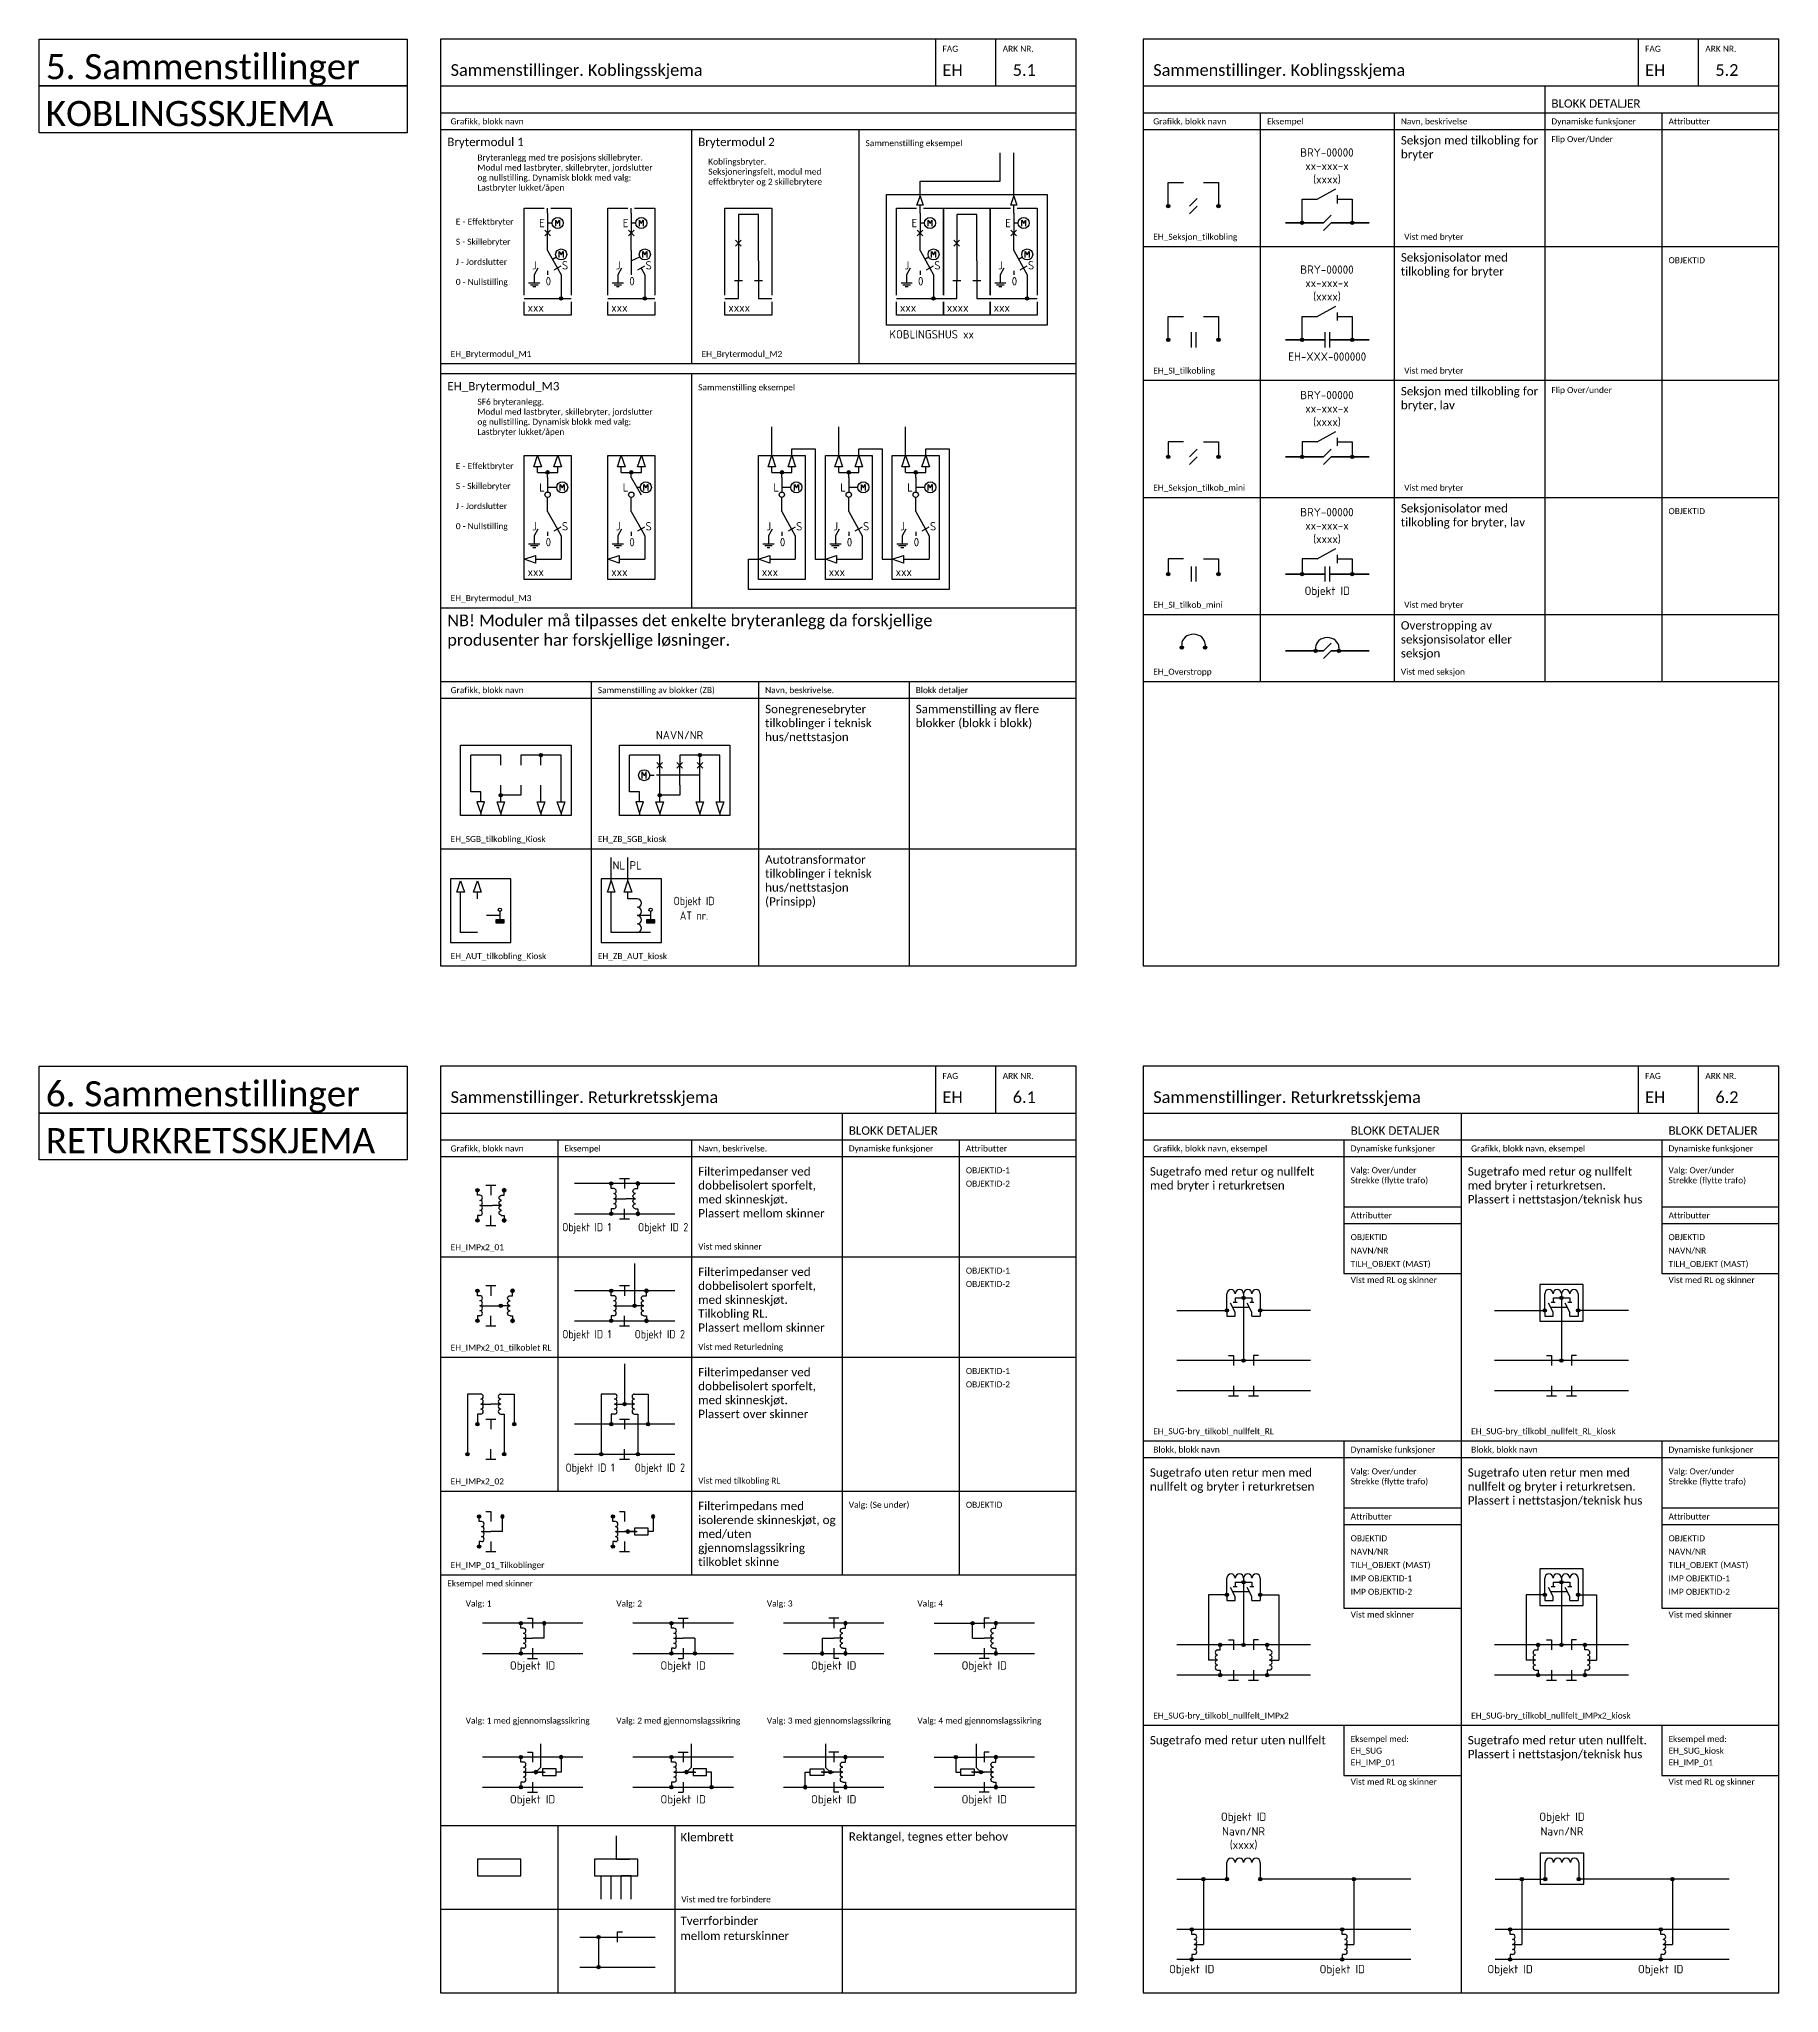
# Model space of a CAD drawing. Header units: metres. Extents: x -951 to 2504, y -1674 to 782.
# Drawn here: x 1136 to 1656, y -1317 to -733 of the extents above; entities that cross this region are included whole.
import ezdxf
from ezdxf.enums import TextEntityAlignment as Align

# ---------------------------------------------------------------- set-up
doc = ezdxf.new("R2010")
doc.units = ezdxf.units.M
doc.linetypes.add('STIPLET2', pattern=[1.875, 0.625, -1.25])
doc.layers.get('0').update_dxf_attribs({"color": 211})
for name, color, linetype in [('JBT_Tekst_25', 2, 'Continuous'), ('JBTEH_ATT_Tekst', 2, 'Continuous'), ('JBTEH_Komponenter', 4, 'Continuous'), ('JBTEH_LED_Hoeyspenning_kabel', 4, 'KABEL2'), ('JBTEH_LED_Returledning', 4, 'RETURLEDNING'), ('JBTEH_Skinne_isolert_signal', 240, 'Continuous'), ('JBTEH_Skinne_jordet_retur', 4, 'Continuous'), ('JBTEH_Stiplet2', 4, 'STIPLET2'), ('RAMME', 5, 'Continuous'), ('RAMME SYMBOLER', 4, 'Continuous'), ('RAMME TEKST', 7, 'Continuous')]:
    doc.layers.add(name, color=color, linetype=linetype)
doc.layers.add('JBTEH_ATT_OBJEKTID', color=2, linetype='Continuous', lineweight=25)
doc.layers.add('JBTEH_KTL_Sort', color=7, linetype='Continuous', lineweight=35)
doc.styles.add('Calibri', font='calibri.ttf')
doc.styles.add('ISO25', font='iso3098.shx', dxfattribs={"height": 2.5})
doc.linetypes.add('KABEL2', pattern='A,0.3,-0.1,0.3,-0.1,0.3,-0.1,["x",Standard,S=0.25,R=0,X=0,Y=-0.08],-0.1', length=1.3)
doc.linetypes.add('RETURLEDNING', pattern='A,3.2,[133,ltypeshp,S=0.5,R=0,X=0,Y=0],-1,3.2', length=7.4)

msp = doc.modelspace()

# ---------------------------------------------------------------- texts
at = {"layer": 'JBT_Tekst_25', "linetype": 'ByBlock', "style": 'ISO25'}
msp.add_text('KOBLINGSHUS xx', height=2.5, dxfattribs=at).set_placement((1389.76, -822.5))
at = {"layer": 'JBT_Tekst_25', "style": 'ISO25'}
for s, p in [('NL', (1308.92, -979.97)), ('PL', (1313.92, -979.97))]:
    msp.add_text(s, height=2.5, dxfattribs=at).set_placement(p, align=Align.MIDDLE_CENTER)
at = {"layer": 'RAMME TEKST', "linetype": 'ByBlock', "style": 'Calibri'}
for s, height, p in [('FAG', 1.8, (1405.62, -736.8)), ('ARK NR.', 1.8, (1423.62, -736.8)), ('FAG', 1.8, (1615.62, -736.8)), ('ARK NR.', 1.8, (1633.62, -736.8)), ('Sammenstillinger. Koblingsskjema', 3.5, (1258.62, -744)), ('EH', 3.5, (1405.62, -744)), ('5.1', 3.5, (1426.62, -744)), ('Sammenstillinger. Koblingsskjema', 3.5, (1468.62, -744)), ('EH', 3.5, (1615.62, -744)), ('5.2', 3.5, (1636.62, -744)), ('BLOKK DETALJER', 2.5, (1587.62, -753.5)), ('Grafikk, blokk navn', 1.8, (1258.62, -758.5)), ('Grafikk, blokk navn', 1.8, (1468.62, -758.5)), ('Eksempel', 1.8, (1502.62, -758.5)), ('Navn, beskrivelse', 1.8, (1542.62, -758.5)), ('Dynamiske funksjoner', 1.8, (1587.62, -758.5)), ('Attributter', 1.8, (1622.62, -758.5)), ('Brytermodul 1', 2.5, (1257.62, -765)), ('Brytermodul 2', 2.5, (1332.62, -765)), ('Sammenstilling eksempel', 1.8, (1382.62, -765)), ('E - Effektbryter', 1.8, (1260.17, -788.48)), ('S - Skillebryter', 1.8, (1260.17, -794.48)), ('EH_Seksjon_tilkobling', 1.8, (1468.62, -793)), ('Vist med bryter', 1.8, (1543.62, -793)), ('J - Jordslutter', 1.8, (1260.17, -800.48)), ('0 - Nullstilling', 1.8, (1260.17, -806.48)), ('EH_Brytermodul_M1', 1.8, (1258.62, -828)), ('EH_Brytermodul_M2', 1.8, (1333.62, -828)), ('EH_SI_tilkobling', 1.8, (1468.62, -833)), ('Vist med bryter', 1.8, (1543.62, -833)), ('EH_Brytermodul_M3', 2.5, (1257.62, -838)), ('Sammenstilling eksempel', 1.8, (1332.62, -838)), ('E - Effektbryter', 1.8, (1260.17, -861.48)), ('S - Skillebryter', 1.8, (1260.17, -867.48)), ('EH_Seksjon_tilkob_mini', 1.8, (1468.62, -868)), ('Vist med bryter', 1.8, (1543.62, -868)), ('J - Jordslutter', 1.8, (1260.17, -873.48)), ('0 - Nullstilling', 1.8, (1260.17, -879.48)), ('EH_Brytermodul_M3', 1.8, (1258.62, -901)), ('EH_SI_tilkob_mini', 1.8, (1468.62, -903)), ('Vist med bryter', 1.8, (1543.62, -903)), ('EH_Overstropp', 1.8, (1468.62, -923)), ('Vist med seksjon', 1.8, (1542.62, -923)), ('Grafikk, blokk navn', 1.8, (1258.62, -928.5)), ('Sammenstilling av blokker (ZB)', 1.8, (1302.62, -928.5)), ('Navn, beskrivelse. ', 1.8, (1352.62, -928.5)), ('Blokk detaljer', 1.8, (1397.62, -928.5)), ('EH_SGB_tilkobling_Kiosk', 1.8, (1258.62, -973)), ('EH_ZB_SGB_kiosk', 1.8, (1302.62, -973)), ('EH_AUT_tilkobling_Kiosk', 1.8, (1258.62, -1008)), ('EH_ZB_AUT_kiosk', 1.8, (1302.62, -1008)), ('FAG', 1.8, (1405.62, -1043.8)), ('ARK NR.', 1.8, (1423.62, -1043.8)), ('FAG', 1.8, (1615.62, -1043.8)), ('ARK NR.', 1.8, (1633.62, -1043.8)), ('Sammenstillinger. Returkretsskjema', 3.5, (1258.62, -1051)), ('EH', 3.5, (1405.62, -1051)), ('6.1', 3.5, (1426.62, -1051)), ('Sammenstillinger. Returkretsskjema', 3.5, (1468.62, -1051)), ('EH', 3.5, (1615.62, -1051)), ('6.2', 3.5, (1636.62, -1051)), ('BLOKK DETALJER', 2.5, (1377.62, -1060.5)), ('BLOKK DETALJER', 2.5, (1527.62, -1060.5)), ('BLOKK DETALJER', 2.5, (1622.62, -1060.5)), ('Grafikk, blokk navn', 1.8, (1258.62, -1065.5)), ('Eksempel', 1.8, (1292.62, -1065.5)), ('Navn, beskrivelse. ', 1.8, (1332.62, -1065.5)), ('Dynamiske funksjoner', 1.8, (1377.62, -1065.5)), ('Attributter', 1.8, (1412.62, -1065.5)), ('Grafikk, blokk navn, eksempel', 1.8, (1468.62, -1065.5)), ('Dynamiske funksjoner', 1.8, (1527.62, -1065.5)), ('Grafikk, blokk navn, eksempel', 1.8, (1563.62, -1065.5)), ('Dynamiske funksjoner', 1.8, (1622.62, -1065.5)), ('Attributter', 1.8, (1527.62, -1085.5)), ('Attributter', 1.8, (1622.62, -1085.5)), ('EH_IMPx2_01', 1.8, (1258.62, -1095)), ('EH_IMPx2_01_tilkoblet RL', 1.8, (1258.62, -1125)), ('EH_SUG-bry_tilkobl_nullfelt_RL', 1.8, (1468.62, -1150)), ('EH_SUG-bry_tilkobl_nullfelt_RL_kiosk', 1.8, (1563.62, -1150)), ('Blokk, blokk navn', 1.8, (1468.62, -1155.5)), ('Dynamiske funksjoner', 1.8, (1527.62, -1155.5)), ('Blokk, blokk navn', 1.8, (1563.62, -1155.5)), ('Dynamiske funksjoner', 1.8, (1622.62, -1155.5)), ('EH_IMPx2_02', 1.8, (1258.62, -1165)), ('Attributter', 1.8, (1527.62, -1175.5)), ('Attributter', 1.8, (1622.62, -1175.5)), ('EH_IMP_01_Tilkoblinger', 1.8, (1258.62, -1190)), ('Eksempel med skinner', 1.8, (1257.62, -1195.5)), ('Valg: 1', 1.8, (1263.12, -1201.5)), ('Valg: 2', 1.8, (1308.12, -1201.5)), ('Valg: 3', 1.8, (1353.12, -1201.5)), ('Valg: 4', 1.8, (1398.12, -1201.5)), ('Valg: 1 med gjennomslagssikring ', 1.8, (1263.12, -1236.5)), ('Valg: 2 med gjennomslagssikring ', 1.8, (1308.12, -1236.5)), ('Valg: 3 med gjennomslagssikring ', 1.8, (1353.12, -1236.5)), ('Valg: 4 med gjennomslagssikring ', 1.8, (1398.12, -1236.5)), ('EH_SUG-bry_tilkobl_nullfelt_IMPx2', 1.8, (1468.62, -1235)), ('EH_SUG-bry_tilkobl_nullfelt_IMPx2_kiosk', 1.8, (1563.62, -1235)), ('Eksempel med:', 1.8, (1527.62, -1242)), ('EH_SUG', 1.8, (1527.62, -1245.5)), ('Eksempel med:', 1.8, (1622.62, -1242)), ('EH_SUG_kiosk', 1.8, (1622.62, -1245.5)), ('EH_IMP_01 ', 1.8, (1527.62, -1249)), ('EH_IMP_01 ', 1.8, (1622.62, -1249))]:
    msp.add_text(s, height=height, dxfattribs=at).set_placement(p)
at = {"layer": 'RAMME TEKST', "style": 'Calibri'}
for s, height, p in [('5. Sammenstillinger ', 7.5, (1137.62, -745)), ('KOBLINGSSKJEMA', 7.5, (1137.62, -759)), ('OBJEKTID', 1.8, (1622.62, -800)), ('OBJEKTID', 1.8, (1622.62, -875)), ('6. Sammenstillinger ', 7.5, (1137.62, -1052)), ('RETURKRETSSKJEMA', 7.5, (1137.62, -1066)), ('OBJEKTID-1', 1.8, (1412.62, -1072)), ('OBJEKTID-2', 1.8, (1412.62, -1076)), ('OBJEKTID', 1.8, (1527.62, -1092)), ('OBJEKTID', 1.8, (1622.62, -1092)), ('NAVN/NR', 1.8, (1527.62, -1096)), ('NAVN/NR', 1.8, (1622.62, -1096)), ('OBJEKTID-1', 1.8, (1412.62, -1102)), ('TILH_OBJEKT (MAST)', 1.8, (1527.62, -1100)), ('TILH_OBJEKT (MAST)', 1.8, (1622.62, -1100)), ('OBJEKTID-2', 1.8, (1412.62, -1106)), ('OBJEKTID-1', 1.8, (1412.62, -1132)), ('OBJEKTID-2', 1.8, (1412.62, -1136)), ('OBJEKTID', 1.8, (1412.62, -1172)), ('OBJEKTID', 1.8, (1527.62, -1182)), ('NAVN/NR', 1.8, (1527.62, -1186)), ('OBJEKTID', 1.8, (1622.62, -1182)), ('NAVN/NR', 1.8, (1622.62, -1186)), ('TILH_OBJEKT (MAST)', 1.8, (1527.62, -1190)), ('TILH_OBJEKT (MAST)', 1.8, (1622.62, -1190)), ('IMP OBJEKTID-1', 1.8, (1527.62, -1194)), ('IMP OBJEKTID-2', 1.8, (1527.62, -1198)), ('IMP OBJEKTID-1', 1.8, (1622.62, -1194)), ('IMP OBJEKTID-2', 1.8, (1622.62, -1198)), ('Klembrett', 2.5, (1327.29, -1271.68)), ('Vist med tre forbindere', 1.8, (1327.57, -1289.94)), ('Tverrforbinder', 2.5, (1327.29, -1296.68)), ('mellom returskinner', 2.5, (1327.29, -1301.18))]:
    msp.add_text(s, height=height, dxfattribs=at).set_placement(p)
at = {"layer": 'RAMME TEKST', "attachment_point": 1, "style": 'Calibri'}
for s, insert, char_height, width in [('Seksjon med tilkobling for bryter', (1542.62, -762), 2.5, 44.7408), ('Seksjonisolator med tilkobling for bryter', (1542.62, -797), 2.5, 44.7408), ('Seksjon med tilkobling for bryter, lav', (1542.62, -837), 2.5, 43), ('Seksjonisolator med tilkobling for bryter, lav', (1542.62, -872), 2.5, 43), ('Sonegrenesebryter tilkoblinger i teknisk hus/nettstasjon', (1352.62, -932), 2.5, 43), ('Sammenstilling av flere blokker (blokk i blokk)', (1397.62, -932), 2.5, 43), ('Autotransformator tilkoblinger i teknisk hus/nettstasjon\\P(Prinsipp)', (1352.62, -977), 2.5, 43), ('Filterimpedanser ved dobbelisolert sporfelt, med skinneskjøt. \\PPlassert mellom skinner', (1332.62, -1070.2), 2.5, 43), ('Sugetrafo med retur og nullfelt med bryter i returkretsen', (1467.62, -1070.2), 2.5, 52), ('Valg: Over/under\\PStrekke (flytte trafo)', (1527.62, -1070.2), 1.8, 33), ('Sugetrafo med retur og nullfelt med bryter i returkretsen.\\PPlassert i nettstasjon/teknisk hus', (1562.62, -1070.2), 2.5, 53.1776), ('Valg: Over/under\\PStrekke (flytte trafo)', (1622.62, -1070.2), 1.8, 33), ('Filterimpedanser ved dobbelisolert sporfelt, med skinneskjøt.\\PTilkobling RL.\\PPlassert mellom skinner', (1332.62, -1100.2), 2.5, 43), ('Filterimpedanser ved dobbelisolert sporfelt, med skinneskjøt. \\PPlassert over skinner', (1332.62, -1130.2), 2.5, 43), ('Sugetrafo uten retur men med nullfelt og bryter i returkretsen', (1467.62, -1160.2), 2.5, 52), ('Valg: Over/under\\PStrekke (flytte trafo)', (1527.62, -1160.2), 1.8, 33), ('Sugetrafo uten retur men med nullfelt og bryter i returkretsen.\\PPlassert i nettstasjon/teknisk hus', (1562.62, -1160.2), 2.5, 55.8841), ('Valg: Over/under\\PStrekke (flytte trafo)', (1622.62, -1160.2), 1.8, 33), ('Filterimpedans med isolerende skinneskjøt, og med/uten gjennomslagssikring tilkoblet skinne', (1332.62, -1170.2), 2.5, 42), ('Valg: (Se under)', (1377.62, -1170.2), 1.8, 33), ('Sugetrafo med retur uten nullfelt', (1467.62, -1240.2), 2.5, 52), ('Sugetrafo med retur uten nullfelt. \\PPlassert i nettstasjon/teknisk hus', (1562.62, -1240.2), 2.5, 56.1834)]:
    msp.add_mtext(s, dxfattribs=dict(at, insert=insert, char_height=char_height, width=width))
at = {"layer": 'RAMME TEKST', "linetype": 'ByBlock', "attachment_point": 1, "style": 'Calibri'}
for s, width, gutter_width, insert, char_height in [('Flip Over/Under', 23.6499, 9, (1587.62, -762), 1.8), ('Flip Over/under', 23.6499, 9, (1587.62, -837), 1.8), ('Vist med skinner', 30.7302, 6.5, (1332.62, -1093), 1.8), ('Vist med RL og skinner', 30.7302, 6.5, (1527.62, -1103), 1.8), ('Vist med RL og skinner', 30.7302, 6.5, (1622.62, -1103), 1.8), ('Vist med Returledning', 30.7302, 6.5, (1332.62, -1123), 1.8), ('Vist med tilkobling RL', 30.7302, 6.5, (1332.62, -1163), 1.8), ('Vist med skinner', 30.7302, 6.5, (1527.62, -1203), 1.8), ('Vist med skinner', 30.7302, 6.5, (1622.62, -1203), 1.8), ('Vist med RL og skinner', 30.7302, 6.5, (1527.62, -1253), 1.8), ('Vist med RL og skinner', 30.7302, 6.5, (1622.62, -1253), 1.8), ('Rektangel, tegnes etter behov', 56.0567, 6.5, (1377.62, -1269), 2.5)]:
    msp.add_mtext_dynamic_manual_height_columns(s, width=width, gutter_width=gutter_width, heights=[0], dxfattribs=dict(at, insert=insert, char_height=char_height))
for s, insert, char_height, width in [('Bryteranlegg med tre posisjons skillebryter.\\PModul med lastbryter, skillebryter, jordslutter og nullstilling. Dynamisk blokk med valg: \\PLastbryter lukket/åpen', (1266.62, -767.5), 1.8, 54.1628), ('Koblingsbryter. Seksjoneringsfelt, modul med effektbryter og 2 skillebrytere', (1335.62, -768.72), 1.8, 34.9379), ('SF6 bryteranlegg.\\PModul med lastbryter, skillebryter, jordslutter og nullstilling. Dynamisk blokk med valg: \\PLastbryter lukket/åpen', (1266.62, -840.5), 1.8, 54.1628), ('Overstropping av seksjonsisolator eller seksjon', (1542.62, -907), 2.5, 43)]:
    msp.add_mtext(s, dxfattribs=dict(at, insert=insert, char_height=char_height, width=width))
at = {"layer": 'RAMME TEKST', "insert": (1257.62, -905), "char_height": 2.5, "attachment_point": 1}
msp.add_mtext_dynamic_manual_height_columns('{\\fCalibri|b0|i0|c0|p34;\\H1.4x;NB! Moduler må tilpasses det enkelte bryteranlegg da forskjellige produsenter har forskjellige løsninger.}', width=150, gutter_width=12.5, heights=[0], dxfattribs=at)

# ---------------------------------------------------------------- blocks, each defined once
blk = doc.blocks.new('*U135')
h = blk.add_hatch(color=256)
h.dxf.hatch_style = 1
edge = h.paths.add_edge_path()
edge.add_arc((11, 5), 0.5, 0, 360)
for p, q in [((7, 30.5), (7, 32)), ((8.34, 27.5), (7, 27.5)), ((7, 19.26), (7, 24.5)), ((4.09, 14.01), (3, 12.05)), ((3, 12.05), (3, 9.65)), ((7, 13.26), (7, 12.05)), ((9.61, 17.31), (8.45, 16.64)), ((9.91, 14.01), (11, 12.05)), ((11, 12.05), (11, 5)), ((1.32, 9.65), (4.68, 9.65)), ((1.88, 9.09), (4.12, 9.09)), ((2.58, 8.53), (3.42, 8.53)), ((0, 5), (14, 5))]:
    blk.add_line(p, q)
at = {"color": 5}
for p, q in [((7, 30.5), (7, 24.5)), ((7, 19.26), (9.91, 14.01))]:
    blk.add_line(p, q, dxfattribs=at)
at = {"color": 7}
for p, q in [((7.85, 25.35), (6.15, 23.65)), ((7.85, 23.65), (6.15, 25.35)), ((10.96, 14.6), (8.86, 13.43))]:
    blk.add_line(p, q, dxfattribs=at)
at = {"color": 8}
for points in [[(0, 6), (0, 32), (6, 32)], [(8, 32), (14, 32), (14, 6)], [(14, 4), (14, 0), (0, 0), (0, 4)]]:
    blk.add_lwpolyline(points, dxfattribs=at)
for points in [[(9.41, 26.6), (9.41, 28.4), (9.99, 27.37), (10.57, 28.4), (10.57, 26.6)], [(10.46, 17.23), (10.46, 19.03), (11.04, 18), (11.62, 19.03), (11.62, 17.23)]]:
    blk.add_lwpolyline(points)
at = {"linetype": 'ByBlock'}
for centre in [(9.99, 27.5), (11.04, 18.13)]:
    blk.add_circle(centre, 1.65, dxfattribs=at)
blk.add_circle((11, 5), 0.5)
at = {"layer": 'JBTEH_ATT_Tekst', "style": 'ISO25'}
for s, p in [('E', (4.46, 26.25)), ('J', (2.35, 13.63)), ('S', (11.25, 13.63)), ('0', (6.4, 8.88))]:
    blk.add_text(s, height=2.5, dxfattribs=at).set_placement(p)
blk.add_attdef('BRYTERNR', (1, 1), '', height=2.5, dxfattribs=at)
blk = doc.blocks.new('*U134')
h = blk.add_hatch(color=256)
h.dxf.hatch_style = 1
edge = h.paths.add_edge_path()
edge.add_arc((11, 5), 0.5, 0, 360)
for p, q in [((7, 30.5), (7, 32)), ((8.34, 27.5), (7, 27.5)), ((7, 19.26), (7, 24.5)), ((4.09, 14.01), (3, 12.05)), ((3, 12.05), (3, 9.65)), ((7, 16.26), (9.54, 17.44)), ((7, 13.26), (7, 12.05)), ((9.91, 14.01), (11, 12.05)), ((11, 12.05), (11, 5)), ((1.32, 9.65), (4.68, 9.65)), ((1.88, 9.09), (4.12, 9.09)), ((2.58, 8.53), (3.42, 8.53)), ((0, 5), (14, 5))]:
    blk.add_line(p, q)
at = {"color": 5}
for p, q in [((7, 30.5), (7, 24.5)), ((7, 19.26), (7, 13.26))]:
    blk.add_line(p, q, dxfattribs=at)
at = {"color": 7}
for p, q in [((7.85, 25.35), (6.15, 23.65)), ((7.85, 23.65), (6.15, 25.35)), ((10.96, 14.6), (8.86, 13.43))]:
    blk.add_line(p, q, dxfattribs=at)
at = {"color": 8}
for points in [[(0, 6), (0, 32), (6, 32)], [(8, 32), (14, 32), (14, 6)], [(14, 4), (14, 0), (0, 0), (0, 4)]]:
    blk.add_lwpolyline(points, dxfattribs=at)
for points in [[(9.41, 26.6), (9.41, 28.4), (9.99, 27.37), (10.57, 28.4), (10.57, 26.6)], [(10.46, 17.23), (10.46, 19.03), (11.04, 18), (11.62, 19.03), (11.62, 17.23)]]:
    blk.add_lwpolyline(points)
at = {"linetype": 'ByBlock'}
for centre in [(9.99, 27.5), (11.04, 18.13)]:
    blk.add_circle(centre, 1.65, dxfattribs=at)
blk.add_circle((11, 5), 0.5)
at = {"layer": 'JBTEH_ATT_Tekst', "style": 'ISO25'}
for s, p in [('E', (4.46, 26.25)), ('J', (2.35, 13.63)), ('S', (11.25, 13.63)), ('0', (6.4, 8.88))]:
    blk.add_text(s, height=2.5, dxfattribs=at).set_placement(p)
blk.add_attdef('BRYTERNR', (1, 1), '', height=2.5, dxfattribs=at)
blk = doc.blocks.new('EH_Brytermodul_M2')
at = {"color": 5}
for p, q in [((4, 27.5), (4, 21.5)), ((4, 16.26), (4, 10.26)), ((10, 16.26), (10, 10.26))]:
    blk.add_line(p, q, dxfattribs=at)
at = {"color": 7}
for p, q in [((4.85, 22.35), (3.15, 20.65)), ((4.85, 20.65), (3.15, 22.35)), ((5.2, 10.26), (2.8, 10.26)), ((11.2, 10.26), (8.8, 10.26))]:
    blk.add_line(p, q, dxfattribs=at)
at = {"color": 8}
for points in [[(0, 6), (0, 32), (14, 32), (14, 6)], [(14, 4), (14, 0), (0, 0), (0, 4)]]:
    blk.add_lwpolyline(points, dxfattribs=at)
for points in [[(10, 16.26), (10, 30.07), (4, 30.07), (4, 27.5)], [(4, 21.5), (4, 16.26)], [(0, 5), (4, 5), (4, 10.26)], [(10, 10.26), (10, 5), (14, 5)]]:
    blk.add_lwpolyline(points)
at = {"layer": 'JBTEH_ATT_Tekst', "style": 'ISO25'}
blk.add_attdef('BRYTERNR', (1, 1), '', height=2.5, dxfattribs=at)
blk = doc.blocks.new('*U133')
h = blk.add_hatch(color=256)
h.dxf.hatch_style = 1
edge = h.paths.add_edge_path()
edge.add_arc((7, 32), 0.5, 0, 360)
for p, q in [((2.88, 33.62), (4, 37)), ((4, 37), (5.12, 33.62)), ((8.88, 33.62), (10, 37)), ((10, 37), (11.12, 33.62)), ((5.12, 33.62), (2.88, 33.62)), ((4, 32), (4, 33.62)), ((4, 32), (10, 32)), ((7, 30.5), (7, 32)), ((11.12, 33.62), (8.88, 33.62)), ((10, 32), (10, 33.62)), ((8.66, 27.5), (7, 27.5)), ((7, 20.26), (7, 24.5)), ((9.7, 27.5), (8.66, 27.5)), ((4.09, 15.01), (3, 13.05)), ((3, 13.05), (3, 10.65)), ((7, 14.26), (7, 13.05)), ((9.91, 15.01), (11, 13.05)), ((11, 13.05), (11, 6)), ((0, 6), (3.38, 7.12)), ((3.38, 4.88), (0, 6)), ((1.32, 10.65), (4.68, 10.65)), ((1.88, 10.09), (4.12, 10.09)), ((2.58, 9.53), (3.42, 9.53)), ((3.38, 7.12), (3.38, 4.88)), ((3.38, 6), (11, 6))]:
    blk.add_line(p, q)
at = {"color": 5}
for p, q in [((7, 30.5), (7, 26.1)), ((7, 20.26), (9.91, 15.01))]:
    blk.add_line(p, q, dxfattribs=at)
at = {"color": 7}
blk.add_line((10.96, 15.6), (8.86, 14.43), dxfattribs=at)
at = {"color": 8}
blk.add_lwpolyline([(14, 0), (0, 0), (0, 37), (14, 37), (14, 0)], close=True, dxfattribs=at)
blk.add_lwpolyline([(10.77, 26.6), (10.77, 28.4), (11.35, 27.37), (11.93, 28.4), (11.93, 26.6)])
blk.add_circle((7, 32), 0.5)
at = {"color": 7}
blk.add_circle((7, 25.3), 0.8, dxfattribs=at)
at = {"linetype": 'ByBlock'}
blk.add_circle((11.35, 27.5), 1.65, dxfattribs=at)
at = {"layer": 'JBTEH_ATT_Tekst', "style": 'ISO25'}
for s, p in [('L', (4.46, 26.25)), ('J', (2.35, 14.63)), ('0', (6.4, 9.88)), ('S', (11.25, 14.63))]:
    blk.add_text(s, height=2.5, dxfattribs=at).set_placement(p)
blk.add_attdef('BRYTERNR', (1, 1), '', height=2.5, dxfattribs=at)
blk = doc.blocks.new('*U132')
h = blk.add_hatch(color=256)
h.dxf.hatch_style = 1
edge = h.paths.add_edge_path()
edge.add_arc((7, 32), 0.5, 0, 360)
for p, q in [((2.88, 33.62), (4, 37)), ((4, 37), (5.12, 33.62)), ((8.88, 33.62), (10, 37)), ((10, 37), (11.12, 33.62)), ((5.12, 33.62), (2.88, 33.62)), ((4, 32), (4, 33.62)), ((4, 32), (10, 32)), ((7, 30.5), (7, 32)), ((11.12, 33.62), (8.88, 33.62)), ((10, 32), (10, 33.62)), ((7, 20.26), (7, 24.5)), ((9.7, 27.5), (8.66, 27.5)), ((4.09, 15.01), (3, 13.05)), ((3, 13.05), (3, 10.65)), ((7, 14.26), (7, 13.05)), ((9.91, 15.01), (11, 13.05)), ((11, 13.05), (11, 6)), ((0, 6), (3.38, 7.12)), ((3.38, 4.88), (0, 6)), ((1.32, 10.65), (4.68, 10.65)), ((1.88, 10.09), (4.12, 10.09)), ((2.58, 9.53), (3.42, 9.53)), ((3.38, 7.12), (3.38, 4.88)), ((3.38, 6), (11, 6))]:
    blk.add_line(p, q)
at = {"color": 5}
for p, q in [((7, 30.5), (9.91, 25.25)), ((7, 20.26), (9.91, 15.01))]:
    blk.add_line(p, q, dxfattribs=at)
at = {"color": 7}
blk.add_line((10.96, 15.6), (8.86, 14.43), dxfattribs=at)
at = {"color": 8}
blk.add_lwpolyline([(14, 0), (0, 0), (0, 37), (14, 37), (14, 0)], close=True, dxfattribs=at)
blk.add_lwpolyline([(10.77, 26.6), (10.77, 28.4), (11.35, 27.37), (11.93, 28.4), (11.93, 26.6)])
blk.add_circle((7, 32), 0.5)
at = {"color": 7}
blk.add_circle((7, 25.3), 0.8, dxfattribs=at)
at = {"linetype": 'ByBlock'}
blk.add_circle((11.35, 27.5), 1.65, dxfattribs=at)
at = {"layer": 'JBTEH_ATT_Tekst', "style": 'ISO25'}
for s, p in [('L', (4.46, 26.25)), ('J', (2.35, 14.63)), ('0', (6.4, 9.88)), ('S', (11.25, 14.63))]:
    blk.add_text(s, height=2.5, dxfattribs=at).set_placement(p)
blk.add_attdef('BRYTERNR', (1, 1), '', height=2.5, dxfattribs=at)
blk = doc.blocks.new('EH_Koblingspunkt')
h = blk.add_hatch(color=256)
h.dxf.hatch_style = 1
edge = h.paths.add_edge_path()
edge.add_arc((0, 0), 0.5, 0, 360)
blk.add_circle((0, 0), 0.5)
blk = doc.blocks.new('EH_SGB_tilkobling_kiosk')
at = {"ltscale": 5}
for p, q in [((-6, 18), (-15, 18)), ((-6, 15), (-6, 18)), ((12, 18), (0, 18)), ((0, 18), (0, 15)), ((6, 15), (6, 18)), ((12, 4), (12, 18)), ((-12, 4), (-12, 7)), ((-6, 4), (-6, 9)), ((0, 6), (-6, 6)), ((0, 9), (0, 6)), ((6, 4), (6, 9))]:
    blk.add_line(p, q, dxfattribs=at)
for p, q in [((-15, 7), (-15, 18)), ((-12, 7), (-15, 7)), ((-13.125, 4), (-12, 0.625)), ((-10.875, 4), (-13.125, 4)), ((-12, 0.625), (-10.875, 4)), ((-12, 0.625), (-12, 0)), ((-6, 0.625), (-7.125, 4)), ((-7.125, 4), (-4.875, 4)), ((-4.875, 4), (-6, 0.625)), ((-6, 0.625), (-6, 0)), ((6, 0.625), (4.875, 4)), ((4.875, 4), (7.125, 4)), ((7.125, 4), (6, 0.625)), ((6, 0.625), (6, 0)), ((12, 0.625), (10.875, 4)), ((10.875, 4), (13.125, 4)), ((13.125, 4), (12, 0.625)), ((12, 0.625), (12, 0))]:
    blk.add_line(p, q)
blk.add_lwpolyline([(-18, 21), (15, 21), (15, 0), (-18, 0)], close=True)
for p in [(6, 18), (-6, 6)]:
    blk.add_blockref('EH_Koblingspunkt', p)
blk = doc.blocks.new('EH_Endemuffe')
for p, q in [((0, 1.125), (3.375, 0)), ((0, -1.125), (0, 1.125)), ((3.375, 0), (0, -1.125))]:
    blk.add_line(p, q)
blk = doc.blocks.new('EH_Skinnejord')
h = blk.add_hatch(color=256)
h.dxf.hatch_style = 1
h.paths.add_polyline_path([(2.75, -2.15), (5.25, -2.15), (5.25, -1.25), (2.75, -1.25)])
for p, q in [((4, 0), (0, 0)), ((4, 1.25), (4, -1.25))]:
    blk.add_line(p, q)
blk.add_lwpolyline([(2.75, -2.15), (5.25, -2.15), (5.25, -1.25), (2.75, -1.25)], close=True)
blk.add_circle((4, 1.75), 0.5)
blk = doc.blocks.new('EH_AUT_tilkobling_Kiosk')
for p, q in [((3, 3), (3, 15)), ((8, 13), (8, 15)), ((8, 3), (3, 3))]:
    blk.add_line(p, q)
blk.add_lwpolyline([(0, 0), (18, 0), (18, 19), (0, 19)], close=True)
at = {"rotation": 90}
for p in [(3, 15), (8, 15)]:
    blk.add_blockref('EH_Endemuffe', p, dxfattribs=at)
blk.add_blockref('EH_Skinnejord', (10.75, 8))
blk = doc.blocks.new('EH_IMPx2_02')
for p, q in [((-3, 18), (-7, 18)), ((-7, 18), (-7, 0)), ((3, 18), (7, 18)), ((7, 18), (7, 9)), ((-3, 12), (-4, 12)), ((-4, 12), (-4, 9)), ((-3, 15), (0, 15)), ((3, 15), (0, 15)), ((3, 12), (4, 12)), ((4, 12), (4, 0)), ((-7, 9), (-7, 0)), ((-1.5, 10.5), (1.5, 10.5)), ((0, 10.5), (0, 7.5)), ((0, -1.5), (0, 1.5)), ((-1.5, -1.5), (1.5, -1.5))]:
    blk.add_line(p, q)
for centre, start, end in [((-3, 17.25), 270, 90), ((3, 17.25), 90, 270), ((-3, 15.75), 270, 90), ((-3, 14.25), 270, 90), ((-3, 12.75), 270, 90), ((3, 15.75), 90, 270), ((3, 14.25), 90, 270), ((3, 12.75), 90, 270)]:
    blk.add_arc(centre, 0.75, start, end)
for p in [(-4, 9), (-4, 9), (7, 9), (-7, 0), (-7, 0), (4, 0)]:
    blk.add_blockref('EH_Koblingspunkt', p)
at = {"layer": 'JBTEH_ATT_OBJEKTID', "style": 'ISO25'}
blk.add_attdef('OBJEKTID-1', text='', height=2.5, dxfattribs=at).set_placement((-3, -5.25), align=Align.RIGHT)
blk.add_attdef('OBJEKTID-2', (3, -5.25), '', height=2.5, dxfattribs=at)
blk = doc.blocks.new('EH_IMP_01')
for p, q in [((0, 7.5), (0, 9)), ((0.75, 7.5), (0, 7.5)), ((0.75, 1.5), (0, 1.5)), ((0, 1.5), (0, 0)), ((0.75, 4.5), (3.5, 4.5))]:
    blk.add_line(p, q)
at = {"linetype": 'ByBlock'}
blk.add_lwpolyline([(0, 0.75), (0, 0)], dxfattribs=at)
for centre in [(0.75, 6.75), (0.75, 5.25), (0.75, 3.75), (0.75, 2.25)]:
    blk.add_arc(centre, 0.75, 270, 90)
for p in [(0, 9), (0, 0)]:
    blk.add_blockref('EH_Koblingspunkt', p)
at = {"layer": 'JBTEH_ATT_OBJEKTID', "style": 'ISO25', "flags": 4}
blk.add_attdef('OBJEKTID', text='', height=2.5, dxfattribs=at).set_placement((0, -3.25), align=Align.MIDDLE)
blk = doc.blocks.new('EH_IMPx2_01')
for p, q in [((-1.5, 10.5), (1.5, 10.5)), ((0, 10.5), (0, 7.5)), ((-0.5, 4.5), (0.5, 4.5)), ((0, -1.5), (0, 1.5)), ((-1.5, -1.5), (1.5, -1.5))]:
    blk.add_line(p, q)
for name, p in [('EH_IMP_01', (-4, 0)), ('EH_Koblingspunkt', (-4, 9)), ('EH_Koblingspunkt', (4, 9)), ('EH_Koblingspunkt', (-4, 0)), ('EH_Koblingspunkt', (4, 0))]:
    blk.add_blockref(name, p)
at = {"xscale": -1}
blk.add_blockref('EH_IMP_01', (4, 0), dxfattribs=at)
at = {"layer": 'JBTEH_ATT_OBJEKTID', "style": 'ISO25'}
blk.add_attdef('OBJEKTID-1', text='', height=2.5, dxfattribs=at).set_placement((-4, -5.25), align=Align.RIGHT)
blk.add_attdef('OBJEKTID-2', (4, -5.25), '', height=2.5, dxfattribs=at)
blk = doc.blocks.new('EH_IMPx2_01_tilkoblet RL')
for p, q in [((-1.5, 10.5), (1.5, 10.5)), ((0, 10.5), (0, 7.5)), ((-0.5, 4.5), (3, 4.5)), ((0, -1.5), (0, 1.5)), ((-1.5, -1.5), (1.5, -1.5))]:
    blk.add_line(p, q)
for name, p in [('EH_IMP_01', (-4, 0)), ('EH_Koblingspunkt', (-4, 9)), ('EH_Koblingspunkt', (6.5, 9)), ('EH_Koblingspunkt', (-4, 0)), ('EH_Koblingspunkt', (3, 4.5)), ('EH_Koblingspunkt', (6.5, 0))]:
    blk.add_blockref(name, p)
at = {"xscale": -1}
blk.add_blockref('EH_IMP_01', (6.5, 0), dxfattribs=at)
at = {"layer": 'JBTEH_ATT_OBJEKTID', "style": 'ISO25'}
blk.add_attdef('OBJEKTID-1', text='', height=2.5, dxfattribs=at).set_placement((-4, -5.25), align=Align.RIGHT)
blk.add_attdef('OBJEKTID-2', (3, -5.25), '', height=2.5, dxfattribs=at)
blk = doc.blocks.new('EH_Gjennomslagssikring')
for p, q in [((-1, 7), (-1, 3)), ((1, 7), (-1, 7)), ((1, 3), (1, 7)), ((-1, 3), (1, 3)), ((0, 3), (0, 3.8)), ((0, 0), (0, 3))]:
    blk.add_line(p, q)
blk.add_solid([(0.8, 3.8), (-0.8, 3.8), (0, 5.4), (0.8, 3.8)])
blk = doc.blocks.new('*U120')
for p, q in [((-1.5, 10.5), (0, 10.5)), ((0, 10.5), (0, 7.5)), ((8.5, 9), (8.5, 4.5)), ((3.5, 4.5), (0, 4.5)), ((0, 1.5), (0, -1.5)), ((8.5, 4.5), (7, 4.5)), ((-1.5, -1.5), (0, -1.5)), ((0, -1.5), (1.5, -1.5))]:
    blk.add_line(p, q)
for name, p in [('EH_IMP_01', (-3.5, 0)), ('EH_Koblingspunkt', (-3.5, 9)), ('EH_Koblingspunkt', (-3.5, 0))]:
    blk.add_blockref(name, p)
at = {"xscale": -1, "rotation": 180}
for p in [(8.5, 9), (1, 4.5)]:
    blk.add_blockref('EH_Koblingspunkt', p, dxfattribs=at)
at = {"rotation": 270}
blk.add_blockref('EH_Gjennomslagssikring', (0, 4.5), dxfattribs=at)
at = {"layer": 'JBTEH_ATT_OBJEKTID', "style": 'ISO25', "flags": 4}
blk.add_attdef('OBJEKTID', text='', height=2.5, dxfattribs=at).set_placement((0, -4), align=Align.MIDDLE)
blk = doc.blocks.new('*U121')
for p, q in [((-1.5, 10.5), (0, 10.5)), ((0, 10.5), (1.5, 10.5)), ((0, 10.5), (0, 7.5)), ((3.5, 4.5), (0, 4.5)), ((0, 1.5), (0, -1.5)), ((8.5, 4.5), (7, 4.5)), ((8.5, 0), (8.5, 4.5)), ((-1.5, -1.5), (0, -1.5))]:
    blk.add_line(p, q)
for name, p in [('EH_IMP_01', (-3.5, 0)), ('EH_Koblingspunkt', (-3.5, 9)), ('EH_Koblingspunkt', (-3.5, 0)), ('EH_Koblingspunkt', (8.5, 0))]:
    blk.add_blockref(name, p)
at = {"rotation": 270}
blk.add_blockref('EH_Gjennomslagssikring', (0, 4.5), dxfattribs=at)
at = {"xscale": -1, "rotation": 180}
blk.add_blockref('EH_Koblingspunkt', (1, 4.5), dxfattribs=at)
at = {"layer": 'JBTEH_ATT_OBJEKTID', "style": 'ISO25', "flags": 4}
blk.add_attdef('OBJEKTID', text='', height=2.5, dxfattribs=at).set_placement((0, -4), align=Align.MIDDLE)
blk = doc.blocks.new('*U123')
for p, q in [((-8.5, 9), (-8.5, 4.5)), ((1.5, 10.5), (0, 10.5)), ((0, 10.5), (0, 7.5)), ((-8.5, 4.5), (-7, 4.5)), ((-3.5, 4.5), (0, 4.5)), ((0, 1.5), (0, -1.5)), ((0, -1.5), (-1.5, -1.5)), ((1.5, -1.5), (0, -1.5))]:
    blk.add_line(p, q)
at = {"rotation": 180.0000000000087}
for p in [(-8.5, 9), (-1, 4.5)]:
    blk.add_blockref('EH_Koblingspunkt', p, dxfattribs=at)
at = {"xscale": -1}
for name, p, rotation in [('EH_IMP_01', (3.5, 0), 8.633094239485217e-12), ('EH_Koblingspunkt', (3.5, 9), 8.633094239485217e-12), ('EH_Gjennomslagssikring', (0, 4.5), 90.00000000000873), ('EH_Koblingspunkt', (3.5, 0), 8.633094239485217e-12)]:
    blk.add_blockref(name, p, dxfattribs=dict(at, rotation=rotation))
at = {"layer": 'JBTEH_ATT_OBJEKTID', "style": 'ISO25', "flags": 4}
blk.add_attdef('OBJEKTID', text='', height=2.5, dxfattribs=at).set_placement((0, -4), align=Align.MIDDLE)
blk = doc.blocks.new('*U122')
for p, q in [((0, 10.5), (-1.5, 10.5)), ((1.5, 10.5), (0, 10.5)), ((0, 10.5), (0, 7.5)), ((-8.5, 0), (-8.5, 4.5)), ((-8.5, 4.5), (-7, 4.5)), ((-3.5, 4.5), (0, 4.5)), ((0, 1.5), (0, -1.5)), ((1.5, -1.5), (0, -1.5))]:
    blk.add_line(p, q)
at = {"xscale": -1}
for name, p, rotation in [('EH_IMP_01', (3.5, 0), 8.633094239485217e-12), ('EH_Koblingspunkt', (3.5, 9), 8.633094239485217e-12), ('EH_Koblingspunkt', (-8.5, 0), 8.633094239485217e-12), ('EH_Gjennomslagssikring', (0, 4.5), 90.00000000000873), ('EH_Koblingspunkt', (3.5, 0), 8.633094239485217e-12)]:
    blk.add_blockref(name, p, dxfattribs=dict(at, rotation=rotation))
at = {"rotation": 180.0000000000087}
blk.add_blockref('EH_Koblingspunkt', (-1, 4.5), dxfattribs=at)
at = {"layer": 'JBTEH_ATT_OBJEKTID', "style": 'ISO25', "flags": 4}
blk.add_attdef('OBJEKTID', text='', height=2.5, dxfattribs=at).set_placement((0, -4), align=Align.MIDDLE)
blk = doc.blocks.new('*U119')
for p, q in [((-1.5, 10.5), (0, 10.5)), ((0, 10.5), (0, 7.5)), ((3.5, 4.5), (3.5, 9)), ((3.5, 4.5), (0, 4.5)), ((0, 1.5), (0, -1.5)), ((-1.5, -1.5), (0, -1.5)), ((0, -1.5), (1.5, -1.5))]:
    blk.add_line(p, q)
for name, p in [('EH_IMP_01', (-3.5, 0)), ('EH_Koblingspunkt', (-3.5, 9)), ('EH_Koblingspunkt', (-3.5, 0))]:
    blk.add_blockref(name, p)
at = {"xscale": -1, "rotation": 180}
blk.add_blockref('EH_Koblingspunkt', (3.5, 9), dxfattribs=at)
at = {"layer": 'JBTEH_ATT_OBJEKTID', "style": 'ISO25', "flags": 4}
blk.add_attdef('OBJEKTID', text='', height=2.5, dxfattribs=at).set_placement((0, -4), align=Align.MIDDLE)
blk = doc.blocks.new('*U124')
for p, q in [((-1.5, 10.5), (0, 10.5)), ((0, 10.5), (1.5, 10.5)), ((0, 10.5), (0, 7.5)), ((3.5, 4.5), (0, 4.5)), ((0, 1.5), (0, -1.5)), ((3.5, 4.5), (3.5, 0)), ((-1.5, -1.5), (0, -1.5))]:
    blk.add_line(p, q)
for name, p in [('EH_IMP_01', (-3.5, 0)), ('EH_Koblingspunkt', (-3.5, 9)), ('EH_Koblingspunkt', (-3.5, 0)), ('EH_Koblingspunkt', (3.5, 0))]:
    blk.add_blockref(name, p)
at = {"layer": 'JBTEH_ATT_OBJEKTID', "style": 'ISO25', "flags": 4}
blk.add_attdef('OBJEKTID', text='', height=2.5, dxfattribs=at).set_placement((0, -4), align=Align.MIDDLE)
blk = doc.blocks.new('*U126')
for p, q in [((-3.5, 4.5), (-3.5, 9)), ((1.5, 10.5), (0, 10.5)), ((0, 10.5), (0, 7.5)), ((-3.5, 4.5), (0, 4.5)), ((0, 1.5), (0, -1.5)), ((0, -1.5), (-1.5, -1.5)), ((1.5, -1.5), (0, -1.5))]:
    blk.add_line(p, q)
at = {"rotation": 180.0000000000087}
blk.add_blockref('EH_Koblingspunkt', (-3.5, 9), dxfattribs=at)
at = {"xscale": -1, "rotation": 8.633094239485217e-12}
for name, p in [('EH_IMP_01', (3.5, 0)), ('EH_Koblingspunkt', (3.5, 9)), ('EH_Koblingspunkt', (3.5, 0))]:
    blk.add_blockref(name, p, dxfattribs=at)
at = {"layer": 'JBTEH_ATT_OBJEKTID', "style": 'ISO25', "flags": 4}
blk.add_attdef('OBJEKTID', text='', height=2.5, dxfattribs=at).set_placement((0, -4), align=Align.MIDDLE)
blk = doc.blocks.new('*U125')
for p, q in [((0, 10.5), (-1.5, 10.5)), ((1.5, 10.5), (0, 10.5)), ((0, 10.5), (0, 7.5)), ((-3.5, 4.5), (-3.5, 0)), ((-3.5, 4.5), (0, 4.5)), ((0, 1.5), (0, -1.5)), ((1.5, -1.5), (0, -1.5))]:
    blk.add_line(p, q)
at = {"xscale": -1, "rotation": 8.633094239485217e-12}
for name, p in [('EH_IMP_01', (3.5, 0)), ('EH_Koblingspunkt', (3.5, 9)), ('EH_Koblingspunkt', (-3.5, 0)), ('EH_Koblingspunkt', (3.5, 0))]:
    blk.add_blockref(name, p, dxfattribs=at)
at = {"layer": 'JBTEH_ATT_OBJEKTID', "style": 'ISO25', "flags": 4}
blk.add_attdef('OBJEKTID', text='', height=2.5, dxfattribs=at).set_placement((0, -4), align=Align.MIDDLE)
blk = doc.blocks.new('EH_Skinneskjot_enkel')
for p, q in [((0, -1.5), (0, 1.5)), ((0, 1.5), (1.5, 1.5))]:
    blk.add_line(p, q)
blk = doc.blocks.new('*U141')
for p, q in [((-5.29, 2), (-5.29, 4)), ((-5.29, 4), (-4.65, 2.85)), ((-4.01, 4), (-4.65, 2.85)), ((-4.01, 2), (-4.01, 4)), ((-3, 3), (-1.66, 3))]:
    blk.add_line(p, q)
at = {"color": 0, "linetype": 'ByBlock'}
blk.add_line((0, 3), (-1, 3), dxfattribs=at)
blk.add_circle((-4.65, 3), 1.65, dxfattribs=at)
blk = doc.blocks.new('*U114')
at = {"color": 7}
for p, q in [((-0.85, 5.15), (0.85, 6.85)), ((-0.85, 6.85), (0.85, 5.15)), ((5.15, 5.15), (6.85, 6.85)), ((5.15, 6.85), (6.85, 5.15)), ((11.15, 5.15), (12.85, 6.85)), ((11.15, 6.85), (12.85, 5.15))]:
    blk.add_line(p, q, dxfattribs=at)
at = {"color": 5}
for p, q in [((0, 0), (0, 6)), ((6, 0), (6, 6)), ((12, 0), (12, 6))]:
    blk.add_line(p, q, dxfattribs=at)
blk.add_line((12, 3), (0, 3))
at = {"layer": 'JBTEH_ATT_Tekst', "style": 'ISO25'}
for tag, p in [('OBJEKTID', (5.92, 17.75)), ('TILH_OBJEKT', (5.92, 9.75)), ('NAVN/NR', (5.92, 13.75))]:
    blk.add_attdef(tag, text='', height=2.5, dxfattribs=at).set_placement(p, align=Align.CENTER)
blk = doc.blocks.new('EH_ZB_SGB_kiosk')
at = {"layer": 'JBTEH_Komponenter'}
blk.add_blockref('*U114', (12, 9), dxfattribs=at).add_auto_attribs({'NAVN/NR': 'NAVN/NR'})
for name, p in [('EH_SGB_tilkobling_kiosk', (18, 0)), ('*U141', (12, 9))]:
    blk.add_blockref(name, p, dxfattribs=at)
blk = doc.blocks.new('EH_AUT')
for p, q in [((-4, 5), (-6.75, 5)), ((0, 0), (-4, 0)), ((0, -5), (-6.75, -5))]:
    blk.add_line(p, q)
for centre in [(-4, 3.75), (-4, 1.25), (-4, -1.25), (-4, -3.75)]:
    blk.add_arc(centre, 1.25, 270, 90)
at = {"layer": 'JBTEH_ATT_OBJEKTID', "style": 'ISO25', "flags": 4}
blk.add_attdef('OBJEKTID', text='', height=2.5, dxfattribs=at).set_placement((13, 4), align=Align.MIDDLE)
at = {"layer": 'JBTEH_ATT_Tekst', "style": 'ISO25', "flags": 4}
for tag, p in [('NAVN/NR', (13, 0)), ('TILH_OBJEKT', (13, -4))]:
    blk.add_attdef(tag, text='', height=2.5, dxfattribs=at).set_placement(p, align=Align.MIDDLE)
blk = doc.blocks.new('EH_ZB_AUT_kiosk')
at = {"layer": 'JBTEH_LED_Hoeyspenning_kabel', "ltscale": 5}
for p, q in [((3, 18.375), (3, 25.4)), ((8, 18.375), (8, 25.4))]:
    blk.add_line(p, q, dxfattribs=at)
at = {"layer": 'JBTEH_Komponenter'}
blk.add_blockref('EH_AUT_tilkobling_Kiosk', (0, 0), dxfattribs=at)
ref = blk.add_blockref('EH_AUT', (14.75, 8), dxfattribs=at)
ref.add_attrib('OBJEKTID', 'Objekt ID', dxfattribs={"layer": 'JBTEH_ATT_OBJEKTID', "height": 2.5, "style": 'ISO25', "width": 0.9}).set_placement((27.75, 12), align=Align.MIDDLE)
ref.add_attrib('NAVN/NR', 'AT nr.', dxfattribs={"layer": 'JBTEH_ATT_Tekst', "height": 2.5, "style": 'ISO25', "width": 0.9}).set_placement((27.75, 8), align=Align.MIDDLE)
blk = doc.blocks.new('*U155')
at = {"color": 5}
blk.add_line((0, 0), (5.6, 3.1), dxfattribs=at)
at = {"color": 7}
blk.add_line((6, 1.2), (6, -1.2), dxfattribs=at)
at = {"layer": 'JBTEH_ATT_OBJEKTID', "style": 'ISO25'}
blk.add_attdef('OBJEKTID', text='', height=2.5, dxfattribs=at).set_placement((2.92, 12.75), align=Align.CENTER)
at = {"layer": 'JBTEH_ATT_Tekst', "style": 'ISO25'}
for tag, p in [('TILH_OBJEKT', (2.92, 4.75)), ('NAVN/NR', (2.92, 8.75))]:
    blk.add_attdef(tag, text='', height=2.5, dxfattribs=at).set_placement(p, align=Align.CENTER)
blk = doc.blocks.new('EH_Seksjonsisolator')
at = {"color": 7}
for p, q in [((0, 2.25), (0, -2.25)), ((1.4, 2.25), (1.4, -2.25))]:
    blk.add_line(p, q, dxfattribs=at)
at = {"layer": 'JBTEH_ATT_OBJEKTID', "style": 'ISO25'}
blk.add_attdef('OBJEKTID', text='', height=2.5, dxfattribs=at).set_placement((0.7, -6.25), align=Align.CENTER)
blk = doc.blocks.new('EH_SI_tilkobling')
for p, q in [((-6.8, 0), (-6.8, 7)), ((-6.8, 7), (-2.3, 7)), ((3.7, 7), (8.2, 7)), ((8.2, 7), (8.2, 0))]:
    blk.add_line(p, q)
for p in [(-6.8, 0), (8.2, 0)]:
    blk.add_blockref('EH_Koblingspunkt', p)
at = {"layer": 'JBTEH_Komponenter'}
blk.add_blockref('EH_Seksjonsisolator', (0, 0), dxfattribs=at)
at = {"layer": 'JBTEH_ATT_OBJEKTID', "style": 'ISO25'}
blk.add_attdef('OBJEKTID', text='', height=2.5, dxfattribs=at).set_placement((0.7, -6.25), align=Align.CENTER)
blk = doc.blocks.new('EH_Overstropp')
for p, q in [((-3.5, 1), (-3.5, 0)), ((3.5, 1), (3.5, 0))]:
    blk.add_line(p, q)
blk.add_ellipse((0, 1), major_axis=(-3.5, 0), ratio=0.857143, start_param=3.141593, end_param=6.283185)
for p in [(-3.5, 0), (3.5, 0)]:
    blk.add_blockref('EH_Koblingspunkt', p)
blk = doc.blocks.new('EH_Seksjon')
at = {"color": 7}
for p, q in [((0, 0), (2.29, 2.29)), ((0, -2.29), (2.29, 0))]:
    blk.add_line(p, q, dxfattribs=at)
blk = doc.blocks.new('*U71')
for p, q in [((-6.36, 0), (-6.36, 7)), ((-6.36, 7), (-1.86, 7)), ((4.14, 7), (8.64, 7)), ((8.64, 7), (8.64, 0))]:
    blk.add_line(p, q)
for name, p in [('EH_Koblingspunkt', (-6.36, 0)), ('EH_Seksjon', (0, 0)), ('EH_Koblingspunkt', (8.64, 0))]:
    blk.add_blockref(name, p)
blk = doc.blocks.new('*U73')
for p, q in [((-1.86, 4.5), (-6.36, 4.5)), ((-6.36, 4.5), (-6.36, 0)), ((4.14, 4.5), (8.64, 4.5)), ((8.64, 4.5), (8.64, 0))]:
    blk.add_line(p, q)
for name, p in [('EH_Koblingspunkt', (-6.36, 0)), ('EH_Seksjon', (0, 0)), ('EH_Koblingspunkt', (8.64, 0))]:
    blk.add_blockref(name, p)
blk = doc.blocks.new('EH_SI_tilkobl_mini')
for p, q in [((-2.3, 4.5), (-6.8, 4.5)), ((-6.8, 4.5), (-6.8, 0)), ((3.7, 4.5), (8.2, 4.5)), ((8.2, 4.5), (8.2, 0))]:
    blk.add_line(p, q)
for p in [(-6.8, 0), (8.2, 0)]:
    blk.add_blockref('EH_Koblingspunkt', p)
at = {"layer": 'JBTEH_Komponenter'}
blk.add_blockref('EH_Seksjonsisolator', (0, 0), dxfattribs=at)
at = {"layer": 'JBTEH_ATT_OBJEKTID', "style": 'ISO25'}
blk.add_attdef('OBJEKTID', text='', height=2.5, dxfattribs=at).set_placement((0.7, -6.25), align=Align.CENTER)
blk = doc.blocks.new('*U74')
for p, q in [((-5, 0), (-5, 5)), ((5, 5), (5, 0))]:
    blk.add_line(p, q)
for centre in [(-3.75, 5), (-1.25, 5), (1.25, 5), (3.75, 5)]:
    blk.add_arc(centre, 1.25, 0, 180)
at = {"layer": 'JBTEH_ATT_OBJEKTID', "style": 'ISO25', "flags": 4}
blk.add_attdef('OBJEKTID', text='', height=2.5, dxfattribs=at).set_placement((0, 18.3), align=Align.MIDDLE)
at = {"layer": 'JBTEH_ATT_Tekst', "style": 'ISO25', "flags": 4}
for tag, p in [('NAVN/NR', (0, 14.3)), ('TILH_OBJEKT', (0, 10.3))]:
    blk.add_attdef(tag, text='', height=2.5, dxfattribs=at).set_placement(p, align=Align.MIDDLE)
blk = doc.blocks.new('*U64')
for p, q in [((-5, 15), (-5, 20)), ((-2.5, 18.75), (2.5, 18.75)), ((-2.5, 18.75), (-2.5, 17.5)), ((0, 20), (0, 18.75)), ((0, 18.75), (0, 0)), ((2.5, 18.75), (2.5, 17.5)), ((5, 20), (5, 15)), ((-5, 15), (-5, 13.25)), ((-5, 13.25), (-2.5, 13.25)), ((-3.3, 16), (1.7, 16)), ((-3.1, 17.5), (-1.9, 17.5)), ((-2.5, 13.25), (-2.5, 14.5)), ((1.9, 17.5), (3.1, 17.5)), ((2.5, 13.25), (2.5, 14.5)), ((2.5, 13.25), (5, 13.25)), ((5, 15), (5, 13.25)), ((-7, -1.5), (-7, 0)), ((-4.5, 1.5), (-3, 1.5)), ((-3, 1.5), (-3, -1.5)), ((3, 0), (-3, 0)), ((4.5, 1.5), (3, 1.5)), ((3, 1.5), (3, -1.5)), ((7, -1.5), (7, 0)), ((-7.75, -4.5), (-10.5, -4.5)), ((-7.75, -1.5), (-7, -1.5)), ((7.75, -1.5), (7, -1.5)), ((7.75, -4.5), (10.5, -4.5)), ((-7.75, -7.5), (-7, -7.5)), ((-7, -7.5), (-7, -9)), ((-4.5, -10.5), (-1.5, -10.5)), ((-3, -7.5), (-3, -10.5)), ((1.5, -10.5), (4.5, -10.5)), ((3, -7.5), (3, -10.5)), ((7.75, -7.5), (7, -7.5)), ((7, -7.5), (7, -9))]:
    blk.add_line(p, q)
at = {"color": 5}
for p, q in [((-2.5, 14.5), (-3.91, 17.15)), ((2.5, 14.5), (1.09, 17.15))]:
    blk.add_line(p, q, dxfattribs=at)
blk.add_lwpolyline([(-6.5, 11.75), (6.5, 11.75), (6.5, 22.75), (-6.5, 22.75)], close=True)
for centre, radius, start, end in [((-3.75, 20), 1.25, 0, 180), ((-1.25, 20), 1.25, 0, 180), ((1.25, 20), 1.25, 0, 180), ((3.75, 20), 1.25, 0, 180), ((-7.75, -2.25), 0.75, 90, 270), ((-7.75, -3.75), 0.75, 90, 270), ((-7.75, -5.25), 0.75, 90, 270), ((7.75, -2.25), 0.75, 270, 90), ((7.75, -3.75), 0.75, 270, 90), ((7.75, -5.25), 0.75, 270, 90), ((-7.75, -6.75), 0.75, 90, 270), ((7.75, -6.75), 0.75, 270, 90)]:
    blk.add_arc(centre, radius, start, end)
at = {"layer": 'JBTEH_LED_Returledning', "flags": 128}
for points in [[(-5, 15), (-10.5, 15), (-10.5, -4.5)], [(5, 15), (10.5, 15), (10.5, -4.5)]]:
    blk.add_lwpolyline(points, dxfattribs=at)
for p in [(0, 18.75), (-5, 15), (5, 15), (-7, 0), (0, 0), (7, 0), (-7, -9), (7, -9)]:
    blk.add_blockref('EH_Koblingspunkt', p)
at = {"layer": 'JBTEH_ATT_OBJEKTID', "style": 'ISO25', "flags": 4}
blk.add_attdef('OBJEKTID', text='', height=2.5, dxfattribs=at).set_placement((0, 33.3), align=Align.MIDDLE)
at = {"layer": 'JBTEH_ATT_OBJEKTID', "style": 'ISO25'}
blk.add_attdef('OBJEKTID-1', text='', height=2.5, dxfattribs=at).set_placement((-7, -14.25), align=Align.MIDDLE_RIGHT)
blk.add_attdef('OBJEKTID-2', text='', height=2.5, dxfattribs=at).set_placement((7, -14.25), align=Align.MIDDLE_LEFT)
at = {"layer": 'JBTEH_ATT_Tekst', "style": 'ISO25', "flags": 4}
for tag, p in [('NAVN/NR', (0, 29.3)), ('TILH_OBJEKT', (0, 25.3))]:
    blk.add_attdef(tag, text='', height=2.5, dxfattribs=at).set_placement(p, align=Align.MIDDLE)
blk = doc.blocks.new('*U77')
for p, q in [((-5, 15), (-5, 20)), ((-2.5, 18.75), (2.5, 18.75)), ((-2.5, 18.75), (-2.5, 17.5)), ((0, 20), (0, 18.75)), ((0, 18.75), (0, 0)), ((2.5, 18.75), (2.5, 17.5)), ((5, 20), (5, 15)), ((-5, 15), (-5, 13.25)), ((-5, 13.25), (-2.5, 13.25)), ((-3.3, 16), (1.7, 16)), ((-3.1, 17.5), (-1.9, 17.5)), ((-2.5, 13.25), (-2.5, 14.5)), ((1.9, 17.5), (3.1, 17.5)), ((2.5, 13.25), (2.5, 14.5)), ((2.5, 13.25), (5, 13.25)), ((5, 15), (5, 13.25)), ((-7, -1.5), (-7, 0)), ((-4.5, 1.5), (-3, 1.5)), ((-3, 1.5), (-3, -1.5)), ((3, 0), (-3, 0)), ((4.5, 1.5), (3, 1.5)), ((3, 1.5), (3, -1.5)), ((7, -1.5), (7, 0)), ((-7.75, -4.5), (-10.5, -4.5)), ((-7.75, -1.5), (-7, -1.5)), ((7.75, -1.5), (7, -1.5)), ((7.75, -4.5), (10.5, -4.5)), ((-7.75, -7.5), (-7, -7.5)), ((-7, -7.5), (-7, -9)), ((-4.5, -10.5), (-1.5, -10.5)), ((-3, -7.5), (-3, -10.5)), ((1.5, -10.5), (4.5, -10.5)), ((3, -7.5), (3, -10.5)), ((7.75, -7.5), (7, -7.5)), ((7, -7.5), (7, -9))]:
    blk.add_line(p, q)
at = {"color": 5}
for p, q in [((-2.5, 14.5), (-3.91, 17.15)), ((2.5, 14.5), (1.09, 17.15))]:
    blk.add_line(p, q, dxfattribs=at)
for centre, radius, start, end in [((-3.75, 20), 1.25, 0, 180), ((-1.25, 20), 1.25, 0, 180), ((1.25, 20), 1.25, 0, 180), ((3.75, 20), 1.25, 0, 180), ((-7.75, -2.25), 0.75, 90, 270), ((-7.75, -3.75), 0.75, 90, 270), ((-7.75, -5.25), 0.75, 90, 270), ((7.75, -2.25), 0.75, 270, 90), ((7.75, -3.75), 0.75, 270, 90), ((7.75, -5.25), 0.75, 270, 90), ((-7.75, -6.75), 0.75, 90, 270), ((7.75, -6.75), 0.75, 270, 90)]:
    blk.add_arc(centre, radius, start, end)
at = {"layer": 'JBTEH_LED_Returledning', "flags": 128}
for points in [[(-5, 15), (-10.5, 15), (-10.5, -4.5)], [(5, 15), (10.5, 15), (10.5, -4.5)]]:
    blk.add_lwpolyline(points, dxfattribs=at)
for p in [(0, 18.75), (-5, 15), (5, 15), (-7, 0), (0, 0), (7, 0), (-7, -9), (7, -9)]:
    blk.add_blockref('EH_Koblingspunkt', p)
at = {"layer": 'JBTEH_ATT_OBJEKTID', "style": 'ISO25', "flags": 4}
blk.add_attdef('OBJEKTID', text='', height=2.5, dxfattribs=at).set_placement((0, 33.3), align=Align.MIDDLE)
at = {"layer": 'JBTEH_ATT_OBJEKTID', "style": 'ISO25'}
blk.add_attdef('OBJEKTID-1', text='', height=2.5, dxfattribs=at).set_placement((-7, -14.25), align=Align.MIDDLE_RIGHT)
blk.add_attdef('OBJEKTID-2', text='', height=2.5, dxfattribs=at).set_placement((7, -14.25), align=Align.MIDDLE_LEFT)
at = {"layer": 'JBTEH_ATT_Tekst', "style": 'ISO25', "flags": 4}
for tag, p in [('NAVN/NR', (0, 29.3)), ('TILH_OBJEKT', (0, 25.3))]:
    blk.add_attdef(tag, text='', height=2.5, dxfattribs=at).set_placement(p, align=Align.MIDDLE)
blk = doc.blocks.new('*U108')
for p, q in [((-5, 15), (-5, 20)), ((-2.5, 18.75), (2.5, 18.75)), ((-2.5, 18.75), (-2.5, 17.5)), ((0, 20), (0, 18.75)), ((0, 18.75), (0, 0)), ((2.5, 18.75), (2.5, 17.5)), ((5, 20), (5, 15)), ((-5, 15), (-5, 13.25)), ((-5, 13.25), (-2.5, 13.25)), ((-2.5, 14.5), (-3.91, 17.15)), ((-3.3, 16), (1.7, 16)), ((-3.1, 17.5), (-1.9, 17.5)), ((-2.5, 13.25), (-2.5, 14.5)), ((2.5, 14.5), (1.09, 17.15)), ((1.9, 17.5), (3.1, 17.5)), ((2.5, 13.25), (2.5, 14.5)), ((2.5, 13.25), (5, 13.25)), ((5, 15), (5, 13.25)), ((-4.5, 1.5), (-3, 1.5)), ((-3, 1.5), (-3, -1.5)), ((3, 0), (-3, 0)), ((4.5, 1.5), (3, 1.5)), ((3, 1.5), (3, -1.5)), ((-4.5, -10.5), (-1.5, -10.5)), ((-3, -7.5), (-3, -10.5)), ((1.5, -10.5), (4.5, -10.5)), ((3, -7.5), (3, -10.5))]:
    blk.add_line(p, q)
blk.add_lwpolyline([(-6.5, 11.75), (6.5, 11.75), (6.5, 22.75), (-6.5, 22.75)], close=True)
for centre in [(-3.75, 20), (-1.25, 20), (1.25, 20), (3.75, 20)]:
    blk.add_arc(centre, 1.25, 0, 180)
for p in [(0, 18.75), (-5, 15), (5, 15), (0, 0)]:
    blk.add_blockref('EH_Koblingspunkt', p)
at = {"layer": 'JBTEH_ATT_OBJEKTID', "style": 'ISO25', "flags": 4}
blk.add_attdef('OBJEKTID', text='', height=2.5, dxfattribs=at).set_placement((0, 33.3), align=Align.MIDDLE)
at = {"layer": 'JBTEH_ATT_Tekst', "style": 'ISO25', "flags": 4}
for tag, p in [('NAVN/NR', (0, 29.3)), ('TILH_OBJEKT', (0, 25.3))]:
    blk.add_attdef(tag, text='', height=2.5, dxfattribs=at).set_placement(p, align=Align.MIDDLE)
blk = doc.blocks.new('*U107')
for p, q in [((-5, 15), (-5, 20)), ((-2.5, 18.75), (2.5, 18.75)), ((-2.5, 18.75), (-2.5, 17.5)), ((0, 20), (0, 18.75)), ((0, 18.75), (0, 0)), ((2.5, 18.75), (2.5, 17.5)), ((5, 20), (5, 15)), ((-5, 15), (-5, 13.25)), ((-5, 13.25), (-2.5, 13.25)), ((-2.5, 14.5), (-3.91, 17.15)), ((-3.3, 16), (1.7, 16)), ((-3.1, 17.5), (-1.9, 17.5)), ((-2.5, 13.25), (-2.5, 14.5)), ((2.5, 14.5), (1.09, 17.15)), ((1.9, 17.5), (3.1, 17.5)), ((2.5, 13.25), (2.5, 14.5)), ((2.5, 13.25), (5, 13.25)), ((5, 15), (5, 13.25)), ((-4.5, 1.5), (-3, 1.5)), ((-3, 1.5), (-3, -1.5)), ((3, 0), (-3, 0)), ((4.5, 1.5), (3, 1.5)), ((3, 1.5), (3, -1.5)), ((-4.5, -10.5), (-1.5, -10.5)), ((-3, -7.5), (-3, -10.5)), ((1.5, -10.5), (4.5, -10.5)), ((3, -7.5), (3, -10.5))]:
    blk.add_line(p, q)
for centre in [(-3.75, 20), (-1.25, 20), (1.25, 20), (3.75, 20)]:
    blk.add_arc(centre, 1.25, 0, 180)
for p in [(0, 18.75), (-5, 15), (5, 15), (0, 0)]:
    blk.add_blockref('EH_Koblingspunkt', p)
at = {"layer": 'JBTEH_ATT_OBJEKTID', "style": 'ISO25', "flags": 4}
blk.add_attdef('OBJEKTID', text='', height=2.5, dxfattribs=at).set_placement((0, 33.3), align=Align.MIDDLE)
at = {"layer": 'JBTEH_ATT_Tekst', "style": 'ISO25', "flags": 4}
for tag, p in [('NAVN/NR', (0, 29.3)), ('TILH_OBJEKT', (0, 25.3))]:
    blk.add_attdef(tag, text='', height=2.5, dxfattribs=at).set_placement(p, align=Align.MIDDLE)

# ---------------------------------------------------------------- linework, layer by layer
msp.add_lwpolyline([(1584.28, -1284.5), (1597.28, -1284.5), (1597.28, -1275.25), (1584.28, -1275.25)], close=True)
at = {"layer": 'JBTEH_Komponenter'}
for p, q in [((1398.91, -783.5), (1398.91, -782.64)), ((1426.91, -783.5), (1426.91, -782.64))]:
    msp.add_line(p, q, dxfattribs=at)
at = {"layer": 'JBTEH_Komponenter', "ltscale": 5}
msp.add_line((1301.62, -1281), (1301.62, -1282), dxfattribs=at)
at = {"layer": 'JBTEH_Komponenter'}
for points in [[(1388.91, -779.5), (1436.91, -779.5), (1436.91, -818.5), (1388.91, -818.5)], [(1279.62, -1277), (1266.62, -1277), (1266.62, -1282), (1279.62, -1282)], [(1314.62, -1277), (1301.62, -1277), (1301.62, -1282), (1314.62, -1282)]]:
    msp.add_lwpolyline(points, close=True, dxfattribs=at)
at = {"layer": 'JBTEH_KTL_Sort'}
for p, q in [((1508.12, -787.9), (1519.48, -787.9)), ((1521.76, -787.9), (1533.12, -787.9)), ((1508.12, -822.9), (1519.92, -822.9)), ((1521.32, -822.9), (1533.12, -822.9)), ((1508.12, -857.9), (1519.48, -857.9)), ((1521.76, -857.9), (1533.12, -857.9)), ((1508.12, -892.9), (1519.92, -892.9)), ((1521.32, -892.9), (1533.12, -892.9)), ((1508.12, -915.9), (1519.48, -915.9)), ((1521.76, -915.9), (1533.12, -915.9))]:
    msp.add_line(p, q, dxfattribs=at)
at = {"layer": 'JBTEH_LED_Hoeyspenning_kabel', "ltscale": 5}
for p, q in [((1426.91, -779.94), (1426.91, -767.03)), ((1354.62, -857.5), (1354.62, -848.93)), ((1374.62, -857.5), (1374.62, -848.93)), ((1394.62, -857.5), (1394.62, -848.93))]:
    msp.add_line(p, q, dxfattribs=at)
at = {"layer": 'JBTEH_LED_Hoeyspenning_kabel', "ltscale": 5, "flags": 128}
msp.add_lwpolyline([(1398.91, -779.94), (1398.91, -775.5), (1422.91, -775.5), (1422.91, -767.03)], dxfattribs=at)
at = {"layer": 'JBTEH_LED_Hoeyspenning_kabel', "ltscale": 5}
for points in [[(1400.62, -857.5), (1400.62, -855.5), (1407.62, -855.5), (1407.62, -897.5), (1347.62, -897.5), (1347.62, -888.5), (1350.62, -888.5)], [(1360.62, -857.5), (1360.62, -855.5), (1367.62, -855.5), (1367.62, -888.5), (1370.62, -888.5)], [(1380.62, -857.5), (1380.62, -855.5), (1387.62, -855.5), (1387.62, -888.5), (1390.62, -888.5)]]:
    msp.add_lwpolyline(points, dxfattribs=at)
at = {"layer": 'JBTEH_LED_Returledning'}
for p, q in [((1313.62, -1099), (1313.62, -1111.6)), ((1475.62, -1113), (1490.62, -1113)), ((1515.62, -1113), (1500.62, -1113)), ((1570.62, -1113), (1585.62, -1113)), ((1610.62, -1113), (1595.62, -1113)), ((1310.62, -1129), (1310.62, -1141)), ((1475.62, -1283), (1490.62, -1283)), ((1483.62, -1283), (1483.62, -1302.5)), ((1545.62, -1283), (1500.62, -1283)), ((1528.62, -1283), (1528.62, -1302.5)), ((1570.78, -1283), (1585.78, -1283)), ((1578.78, -1283), (1578.78, -1302.5)), ((1640.78, -1283), (1595.78, -1283)), ((1623.78, -1283), (1623.78, -1302.5))]:
    msp.add_line(p, q, dxfattribs=at)
at = {"layer": 'JBTEH_LED_Returledning', "flags": 128}
for points in [[(1285.53, -1242.55), (1285.53, -1249.59), (1284.12, -1251)], [(1330.53, -1242.55), (1330.53, -1249.59), (1329.12, -1251)], [(1370.71, -1242.55), (1370.71, -1249.59), (1372.12, -1251)], [(1415.71, -1242.55), (1415.71, -1249.59), (1417.12, -1251)], [(1308.12, -1270), (1308.12, -1277), (1312.12, -1277)], [(1303.62, -1289), (1303.62, -1282), (1306.62, -1282)], [(1306.62, -1289), (1306.62, -1282), (1309.62, -1282)], [(1309.62, -1289), (1309.62, -1282), (1312.62, -1282)], [(1312.62, -1289), (1312.62, -1282), (1309.62, -1282)]]:
    msp.add_lwpolyline(points, dxfattribs=at)
at = {"layer": 'JBTEH_Skinne_isolert_signal'}
for p, q in [((1492.62, -1128), (1475.62, -1128)), ((1515.62, -1128), (1498.62, -1128)), ((1587.62, -1128), (1570.62, -1128)), ((1610.62, -1128), (1593.62, -1128)), ((1515.62, -1137), (1475.62, -1137)), ((1610.62, -1137), (1570.62, -1137)), ((1492.62, -1213), (1475.62, -1213)), ((1515.62, -1213), (1498.62, -1213)), ((1587.62, -1213), (1570.62, -1213)), ((1610.62, -1213), (1593.62, -1213)), ((1515.62, -1222), (1475.62, -1222)), ((1610.62, -1222), (1570.62, -1222)), ((1308.49, -1300.29), (1319.74, -1300.29)), ((1545.62, -1298), (1475.62, -1298)), ((1640.78, -1298), (1570.78, -1298)), ((1545.62, -1307), (1475.62, -1307)), ((1640.78, -1307), (1570.78, -1307))]:
    msp.add_line(p, q, dxfattribs=at)
for points in [[(1325.62, -1075.1), (1295.62, -1075.1)], [(1295.62, -1084.1), (1325.62, -1084.1)], [(1325.62, -1107.1), (1295.62, -1107.1)], [(1295.62, -1116.1), (1325.62, -1116.1)], [(1325.62, -1147), (1295.62, -1147)], [(1295.62, -1156), (1325.62, -1156)], [(1283.12, -1206.5), (1268.12, -1206.5)], [(1343.12, -1206.5), (1313.12, -1206.5)], [(1388.12, -1206.5), (1358.12, -1206.5)], [(1433.12, -1206.5), (1418.12, -1206.5)], [(1268.12, -1215.5), (1298.12, -1215.5)], [(1313.12, -1215.5), (1328.12, -1215.5)], [(1373.12, -1215.5), (1388.12, -1215.5)], [(1403.12, -1215.5), (1433.12, -1215.5)], [(1283.12, -1246.5), (1268.12, -1246.5)], [(1343.12, -1246.5), (1313.12, -1246.5)], [(1388.12, -1246.5), (1358.12, -1246.5)], [(1433.12, -1246.5), (1418.12, -1246.5)], [(1268.12, -1255.5), (1298.12, -1255.5)], [(1313.12, -1255.5), (1328.12, -1255.5)], [(1373.12, -1255.5), (1388.12, -1255.5)], [(1403.12, -1255.5), (1433.12, -1255.5)]]:
    msp.add_lwpolyline(points, dxfattribs=at)
at = {"layer": 'JBTEH_Skinne_jordet_retur'}
for p, q in [((1297.22, -1300.29), (1308.49, -1300.29)), ((1302.85, -1300.29), (1302.85, -1309.29)), ((1297.22, -1309.29), (1319.74, -1309.29))]:
    msp.add_line(p, q, dxfattribs=at)
for points in [[(1298.12, -1206.5), (1283.12, -1206.5)], [(1403.12, -1206.5), (1418.12, -1206.5)], [(1328.12, -1215.5), (1343.12, -1215.5)], [(1358.12, -1215.5), (1373.12, -1215.5)], [(1298.12, -1246.5), (1283.12, -1246.5)], [(1403.12, -1246.5), (1418.12, -1246.5)], [(1328.12, -1255.5), (1343.12, -1255.5)], [(1358.12, -1255.5), (1373.12, -1255.5)]]:
    msp.add_lwpolyline(points, dxfattribs=at)
at = {"layer": 'RAMME'}
for points in [[(1135.62, -733), (1245.62, -733), (1245.62, -747), (1135.62, -747)], [(1445.62, -733), (1255.62, -733), (1255.62, -1010), (1445.62, -1010)], [(1655.62, -733), (1465.62, -733), (1465.62, -1010), (1655.62, -1010)], [(1135.62, -747), (1245.62, -747), (1245.62, -761), (1135.62, -761)], [(1135.62, -1040), (1245.62, -1040), (1245.62, -1054), (1135.62, -1054)], [(1445.62, -1040), (1255.62, -1040), (1255.62, -1317), (1445.62, -1317)], [(1655.62, -1040), (1465.62, -1040), (1465.62, -1317), (1655.62, -1317)], [(1135.62, -1054), (1245.62, -1054), (1245.62, -1068), (1135.62, -1068)]]:
    msp.add_lwpolyline(points, close=True, dxfattribs=at)
for points in [[(1255.62, -747), (1445.62, -747)], [(1465.62, -747), (1655.62, -747)], [(1255.62, -1054), (1445.62, -1054)], [(1465.62, -1054), (1655.62, -1054)]]:
    msp.add_lwpolyline(points, dxfattribs=at)
at = {"layer": 'RAMME SYMBOLER'}
for p, q in [((1403.62, -747), (1403.62, -733)), ((1421.62, -747), (1421.62, -733)), ((1613.62, -747), (1613.62, -733)), ((1631.62, -747), (1631.62, -733)), ((1585.62, -747), (1585.62, -925)), ((1255.62, -755), (1445.62, -755)), ((1465.62, -755), (1655.62, -755)), ((1500.62, -755), (1500.62, -925)), ((1540.62, -755), (1540.62, -925)), ((1620.62, -755), (1620.62, -925)), ((1255.62, -760), (1445.62, -760)), ((1330.62, -760), (1330.62, -830)), ((1380.62, -760), (1380.62, -830)), ((1465.62, -760), (1655.62, -760)), ((1465.62, -795), (1655.62, -795)), ((1255.62, -830), (1445.62, -830)), ((1255.62, -833), (1445.62, -833)), ((1330.62, -833), (1330.62, -903)), ((1465.62, -835), (1655.62, -835)), ((1465.62, -870), (1655.62, -870)), ((1255.62, -903), (1445.62, -903)), ((1465.62, -905), (1655.62, -905)), ((1255.62, -925), (1445.62, -925)), ((1300.62, -925), (1300.62, -1010)), ((1350.62, -925), (1350.62, -1010)), ((1395.62, -925), (1395.62, -1010)), ((1465.62, -925), (1655.62, -925)), ((1255.62, -930), (1445.62, -930)), ((1255.62, -975), (1445.62, -975)), ((1403.62, -1054), (1403.62, -1040)), ((1421.62, -1054), (1421.62, -1040)), ((1613.62, -1054), (1613.62, -1040)), ((1631.62, -1054), (1631.62, -1040)), ((1375.62, -1054), (1375.62, -1192)), ((1560.62, -1054), (1560.62, -1317)), ((1255.62, -1062), (1445.62, -1062)), ((1290.62, -1062), (1290.62, -1167)), ((1330.62, -1062), (1330.62, -1192)), ((1410.62, -1062), (1410.62, -1192)), ((1465.62, -1062), (1655.62, -1062)), ((1525.62, -1062), (1525.62, -1102)), ((1620.62, -1062), (1620.62, -1102)), ((1255.62, -1067), (1445.62, -1067)), ((1465.62, -1067), (1655.62, -1067)), ((1525.62, -1082), (1560.62, -1082)), ((1620.62, -1082), (1655.62, -1082)), ((1525.62, -1087), (1560.62, -1087)), ((1620.62, -1087), (1655.62, -1087)), ((1255.62, -1097), (1290.62, -1097)), ((1255.62, -1097), (1445.62, -1097)), ((1525.62, -1102), (1560.62, -1102)), ((1620.62, -1102), (1655.62, -1102)), ((1255.62, -1127), (1445.62, -1127)), ((1465.62, -1152), (1655.62, -1152)), ((1525.62, -1152), (1525.62, -1202)), ((1620.62, -1152), (1620.62, -1202)), ((1465.62, -1157), (1655.62, -1157)), ((1255.62, -1167), (1445.62, -1167)), ((1330.62, -1172), (1330.62, -1192)), ((1525.62, -1172), (1560.62, -1172)), ((1620.62, -1172), (1655.62, -1172)), ((1525.62, -1177), (1560.62, -1177)), ((1620.62, -1177), (1655.62, -1177)), ((1255.62, -1192), (1445.62, -1192)), ((1525.62, -1202), (1560.62, -1202)), ((1620.62, -1202), (1655.62, -1202)), ((1465.62, -1237), (1655.62, -1237)), ((1525.62, -1237), (1525.62, -1252)), ((1620.62, -1237), (1620.62, -1252)), ((1525.62, -1252), (1560.62, -1252)), ((1620.62, -1252), (1655.62, -1252)), ((1255.62, -1267), (1445.62, -1267)), ((1290.62, -1267), (1290.62, -1317)), ((1325.62, -1267), (1325.62, -1317)), ((1375.62, -1267), (1375.62, -1317)), ((1255.62, -1292), (1445.62, -1292))]:
    msp.add_line(p, q, dxfattribs=at)

# ---------------------------------------------------------------- block references
at = {"layer": 'JBTEH_Komponenter'}
for name, p, values in [('*U155', (1517.62, -780.9), {'OBJEKTID': 'BRY-00000', 'NAVN/NR': 'xx-xxx-x', 'TILH_OBJEKT': '(xxxx)'}), ('*U135', (1280.62, -815.5), {'BRYTERNR': 'xxx'}), ('*U134', (1305.62, -815.5), {'BRYTERNR': 'xxx'}), ('EH_Brytermodul_M2', (1340.62, -815.5), {'BRYTERNR': 'xxxx'}), ('*U135', (1391.91, -815.5), {'BRYTERNR': 'xxx'}), ('EH_Brytermodul_M2', (1405.91, -815.5), {'BRYTERNR': 'xxxx'}), ('*U135', (1419.91, -815.5), {'BRYTERNR': 'xxx'}), ('*U155', (1517.62, -815.9), {'OBJEKTID': 'BRY-00000', 'NAVN/NR': 'xx-xxx-x', 'TILH_OBJEKT': '(xxxx)'}), ('EH_SI_tilkobling', (1519.92, -822.9), {'OBJEKTID': 'EH-XXX-000000'}), ('*U155', (1517.62, -853.4), {'OBJEKTID': 'BRY-00000', 'NAVN/NR': 'xx-xxx-x', 'TILH_OBJEKT': '(xxxx)'}), ('*U133', (1280.62, -894.5), {'BRYTERNR': 'xxx'}), ('*U132', (1305.62, -894.5), {'BRYTERNR': 'xxx'}), ('*U133', (1350.62, -894.5), {'BRYTERNR': 'xxx'}), ('*U133', (1370.62, -894.5), {'BRYTERNR': 'xxx'}), ('*U133', (1390.62, -894.5), {'BRYTERNR': 'xxx'}), ('*U155', (1517.62, -888.4), {'OBJEKTID': 'BRY-00000', 'NAVN/NR': 'xx-xxx-x', 'TILH_OBJEKT': '(xxxx)'}), ('EH_SI_tilkobl_mini', (1519.92, -892.9), {'OBJEKTID': 'Objekt ID'})]:
    msp.add_blockref(name, p, dxfattribs=at).add_auto_attribs(values)
for name, p in [('*U71', (1479.48, -782.9)), ('*U71', (1519.48, -787.9)), ('EH_SI_tilkobling', (1479.92, -822.9)), ('EH_SI_tilkobling', (1519.92, -822.9)), ('*U73', (1479.48, -857.9)), ('*U73', (1519.48, -857.9)), ('EH_SI_tilkobl_mini', (1479.92, -892.9)), ('EH_Overstropp', (1480.62, -914.9)), ('EH_Overstropp', (1520.62, -915.9)), ('EH_Seksjon', (1519.48, -915.9)), ('EH_SGB_tilkobling_kiosk', (1279.62, -965.03)), ('EH_AUT_tilkobling_Kiosk', (1258.62, -1003)), ('EH_IMPx2_01', (1270.62, -1086.1)), ('EH_IMPx2_01_tilkoblet RL', (1270.62, -1116.1)), ('*U107', (1495.62, -1128)), ('*U108', (1590.62, -1128)), ('EH_IMPx2_02', (1270.62, -1156)), ('EH_Koblingspunkt', (1310.62, -1141)), ('*U119', (1270.62, -1183.6)), ('*U120', (1310.62, -1183.6)), ('*U64', (1590.62, -1213)), ('*U77', (1495.62, -1213)), ('EH_Koblingspunkt', (1483.62, -1283)), ('EH_Koblingspunkt', (1490.62, -1283)), ('EH_Koblingspunkt', (1500.62, -1283)), ('EH_Koblingspunkt', (1528.62, -1283)), ('EH_Koblingspunkt', (1578.78, -1283)), ('EH_Koblingspunkt', (1585.78, -1283)), ('EH_Koblingspunkt', (1595.78, -1283)), ('EH_Koblingspunkt', (1623.78, -1283)), ('EH_Koblingspunkt', (1302.85, -1300.29)), ('EH_Skinneskjot_enkel', (1308.49, -1300.29)), ('EH_Koblingspunkt', (1480.12, -1298)), ('EH_Koblingspunkt', (1525.12, -1298)), ('EH_Koblingspunkt', (1575.28, -1298)), ('EH_Koblingspunkt', (1620.28, -1298)), ('EH_Koblingspunkt', (1480.12, -1307)), ('EH_Koblingspunkt', (1525.12, -1307)), ('EH_Koblingspunkt', (1575.28, -1307)), ('EH_Koblingspunkt', (1620.28, -1307)), ('EH_Koblingspunkt', (1302.85, -1309.29))]:
    msp.add_blockref(name, p, dxfattribs=at)
at = {"layer": 'JBTEH_Komponenter', "xscale": 0.8, "yscale": 0.8, "zscale": 0.8, "rotation": 90}
for p in [(1398.91, -782.64), (1426.91, -782.64)]:
    msp.add_blockref('EH_Endemuffe', p, dxfattribs=at)
at = {"layer": 'JBTEH_Komponenter'}
ref = msp.add_blockref('EH_IMPx2_01', (1310.62, -1084.1), dxfattribs=at)
ref.add_attrib('OBJEKTID-1', 'Objekt ID 1', dxfattribs={"layer": 'JBTEH_ATT_OBJEKTID', "height": 2.5, "style": 'ISO25', "width": 0.9}).set_placement((1306.62, -1089.35), align=Align.RIGHT)
ref.add_attrib('OBJEKTID-2', 'Objekt ID 2', (1314.62, -1089.35), dxfattribs={"layer": 'JBTEH_ATT_OBJEKTID', "height": 2.5, "style": 'ISO25', "width": 0.9})
ref = msp.add_blockref('EH_IMPx2_01_tilkoblet RL', (1310.62, -1116.1), dxfattribs=at)
ref.add_attrib('OBJEKTID-1', 'Objekt ID 1', dxfattribs={"layer": 'JBTEH_ATT_OBJEKTID', "height": 2.5, "style": 'ISO25', "width": 0.9}).set_placement((1306.62, -1121.35), align=Align.RIGHT)
ref.add_attrib('OBJEKTID-2', 'Objekt ID 2', (1313.62, -1121.35), dxfattribs={"layer": 'JBTEH_ATT_OBJEKTID', "height": 2.5, "style": 'ISO25', "width": 0.9})
ref = msp.add_blockref('EH_IMPx2_02', (1310.62, -1156), dxfattribs=at)
ref.add_attrib('OBJEKTID-1', 'Objekt ID 1', dxfattribs={"layer": 'JBTEH_ATT_OBJEKTID', "height": 2.5, "style": 'ISO25', "width": 0.9}).set_placement((1307.62, -1161.25), align=Align.RIGHT)
ref.add_attrib('OBJEKTID-2', 'Objekt ID 2', (1313.62, -1161.25), dxfattribs={"layer": 'JBTEH_ATT_OBJEKTID', "height": 2.5, "style": 'ISO25', "width": 0.9})
ref = msp.add_blockref('*U119', (1283.12, -1215.5), dxfattribs=at)
ref.add_attrib('OBJEKTID', 'Objekt ID', dxfattribs={"layer": 'JBTEH_ATT_OBJEKTID', "height": 2.5, "style": 'ISO25'}).set_placement((1283.12, -1219.5), align=Align.MIDDLE)
ref = msp.add_blockref('*U124', (1328.12, -1215.5), dxfattribs=at)
ref.add_attrib('OBJEKTID', 'Objekt ID', dxfattribs={"layer": 'JBTEH_ATT_OBJEKTID', "height": 2.5, "style": 'ISO25'}).set_placement((1328.12, -1219.5), align=Align.MIDDLE)
ref = msp.add_blockref('*U125', (1373.12, -1215.5), dxfattribs=at)
ref.add_attrib('OBJEKTID', 'Objekt ID', dxfattribs={"layer": 'JBTEH_ATT_OBJEKTID', "height": 2.5, "style": 'ISO25'}).set_placement((1373.12, -1219.5), align=Align.MIDDLE)
ref = msp.add_blockref('*U126', (1418.12, -1215.5), dxfattribs=at)
ref.add_attrib('OBJEKTID', 'Objekt ID', dxfattribs={"layer": 'JBTEH_ATT_OBJEKTID', "height": 2.5, "style": 'ISO25'}).set_placement((1418.12, -1219.5), align=Align.MIDDLE)
ref = msp.add_blockref('*U120', (1283.12, -1255.5), dxfattribs=at)
ref.add_attrib('OBJEKTID', 'Objekt ID', dxfattribs={"layer": 'JBTEH_ATT_OBJEKTID', "height": 2.5, "style": 'ISO25'}).set_placement((1283.12, -1259.5), align=Align.MIDDLE)
ref = msp.add_blockref('*U121', (1328.12, -1255.5), dxfattribs=at)
ref.add_attrib('OBJEKTID', 'Objekt ID', dxfattribs={"layer": 'JBTEH_ATT_OBJEKTID', "height": 2.5, "style": 'ISO25'}).set_placement((1328.12, -1259.5), align=Align.MIDDLE)
ref = msp.add_blockref('*U122', (1373.12, -1255.5), dxfattribs=at)
ref.add_attrib('OBJEKTID', 'Objekt ID', dxfattribs={"layer": 'JBTEH_ATT_OBJEKTID', "height": 2.5, "style": 'ISO25'}).set_placement((1373.12, -1259.5), align=Align.MIDDLE)
ref = msp.add_blockref('*U123', (1418.12, -1255.5), dxfattribs=at)
ref.add_attrib('OBJEKTID', 'Objekt ID', dxfattribs={"layer": 'JBTEH_ATT_OBJEKTID', "height": 2.5, "style": 'ISO25'}).set_placement((1418.12, -1259.5), align=Align.MIDDLE)
ref = msp.add_blockref('*U74', (1495.62, -1283), dxfattribs=at)
ref.add_attrib('NAVN/NR', 'Navn/NR', dxfattribs={"layer": 'JBTEH_ATT_Tekst', "height": 2.5, "style": 'ISO25'}).set_placement((1495.62, -1268.7), align=Align.MIDDLE)
ref.add_attrib('TILH_OBJEKT', '(xxxx)', dxfattribs={"layer": 'JBTEH_ATT_Tekst', "height": 2.5, "style": 'ISO25'}).set_placement((1495.62, -1272.7), align=Align.MIDDLE)
ref.add_attrib('OBJEKTID', 'Objekt ID', dxfattribs={"layer": 'JBTEH_ATT_OBJEKTID', "height": 2.5, "style": 'ISO25'}).set_placement((1495.62, -1264.7), align=Align.MIDDLE)
ref = msp.add_blockref('*U74', (1590.78, -1283), dxfattribs=at)
ref.add_attrib('NAVN/NR', 'Navn/NR', dxfattribs={"layer": 'JBTEH_ATT_Tekst', "height": 2.5, "style": 'ISO25'}).set_placement((1590.78, -1268.7), align=Align.MIDDLE)
ref.add_attrib('OBJEKTID', 'Objekt ID', dxfattribs={"layer": 'JBTEH_ATT_OBJEKTID', "height": 2.5, "style": 'ISO25'}).set_placement((1590.78, -1264.7), align=Align.MIDDLE)
ref = msp.add_blockref('EH_IMP_01', (1480.12, -1307), dxfattribs=at)
ref.add_attrib('OBJEKTID', 'Objekt ID', dxfattribs={"layer": 'JBTEH_ATT_OBJEKTID', "height": 2.5, "style": 'ISO25'}).set_placement((1480.12, -1310.25), align=Align.MIDDLE)
ref = msp.add_blockref('EH_IMP_01', (1525.12, -1307), dxfattribs=at)
ref.add_attrib('OBJEKTID', 'Objekt ID', dxfattribs={"layer": 'JBTEH_ATT_OBJEKTID', "height": 2.5, "style": 'ISO25'}).set_placement((1525.12, -1310.25), align=Align.MIDDLE)
ref = msp.add_blockref('EH_IMP_01', (1575.28, -1307), dxfattribs=at)
ref.add_attrib('OBJEKTID', 'Objekt ID', dxfattribs={"layer": 'JBTEH_ATT_OBJEKTID', "height": 2.5, "style": 'ISO25'}).set_placement((1575.28, -1310.25), align=Align.MIDDLE)
ref = msp.add_blockref('EH_IMP_01', (1620.28, -1307), dxfattribs=at)
ref.add_attrib('OBJEKTID', 'Objekt ID', dxfattribs={"layer": 'JBTEH_ATT_OBJEKTID', "height": 2.5, "style": 'ISO25'}).set_placement((1620.28, -1310.25), align=Align.MIDDLE)
at = {"layer": 'JBTEH_Stiplet2'}
for name, p in [('EH_ZB_SGB_kiosk', (1309.12, -965.03)), ('EH_ZB_AUT_kiosk', (1303.62, -1003))]:
    msp.add_blockref(name, p, dxfattribs=at)

msp.set_redraw_order([(e.dxf.handle, doc.entitydb.next_handle()) for e in msp.query("TEXT MTEXT ATTDEF DIMENSION ARC_DIMENSION")])  # texts and dimensions are drawn at this point

doc.saveas('drawing.dxf')
